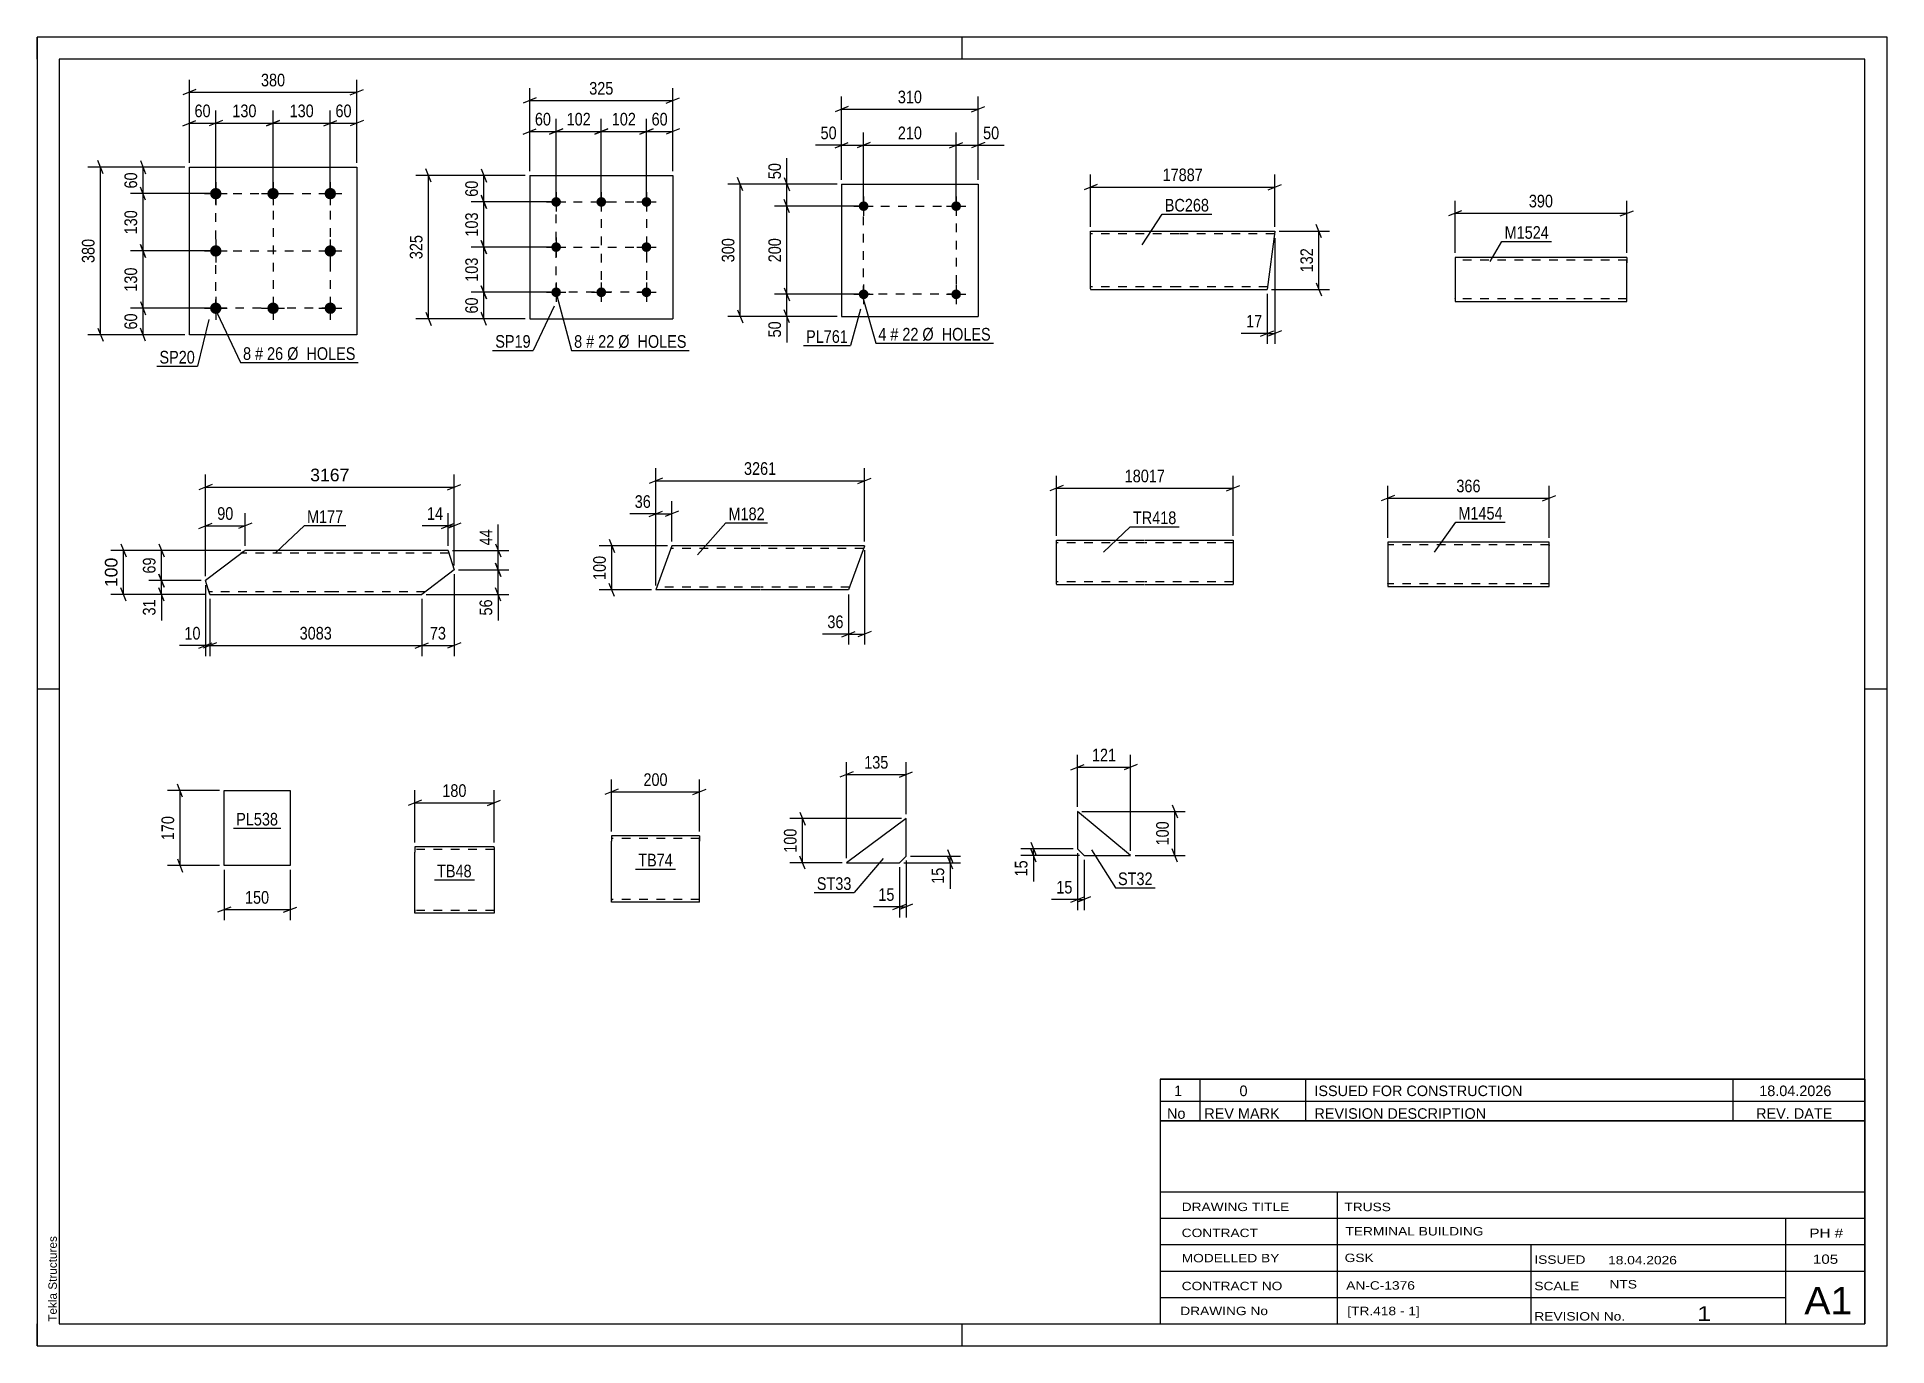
# Model space of a CAD drawing. Header units: millimetres. Extents: x 0 to 420, y 0 to 297.
import ezdxf

# ---------------------------------------------------------------- set-up
doc = ezdxf.new("R2010")
doc.units = ezdxf.units.MM
doc.linetypes.add('DXK_LINE_DOT2', pattern=[3.9198, 1.9599, -1.9599])
doc.styles.add('Arial', font='ARIAL.TTF', dxfattribs={"height": 0.2})
doc.styles.add('Arial Narrow', font='ARIALN.TTF', dxfattribs={"height": 0.2})

# ---------------------------------------------------------------- blocks, each defined once
blk = doc.blocks.new('Unknown-717263290-1115')
at = {"color": 5, "linetype": 'Continuous'}
for p, q in [((420, 297), (0, 297)), ((0, 297), (0, 0)), ((0, 292), (0, 297)), ((210, 292), (210, 297)), ((420, 0), (420, 297)), ((415, 292), (5, 292)), ((5, 292), (5, 5)), ((415, 5), (415, 292)), ((5, 149), (0, 149)), ((420, 149), (415, 149)), ((0, 0), (0, 5)), ((5, 5), (415, 5)), ((210, 0), (210, 5)), ((0, 0), (420, 0))]:
    blk.add_line(p, q, dxfattribs=at)
at = {"color": 174, "linetype": 'Continuous', "style": 'Arial'}
blk.add_text('Tekla Structures', height=1.9102, rotation=90, dxfattribs=at).set_placement((4.5, 5.5))
blk = doc.blocks.new('Unknown-717263290-11736')
at = {"color": 7, "linetype": 'Continuous'}
for p, q in [((255, 51.05), (255, 5)), ((255, 51.05), (415, 51.05)), ((415, 51), (415, 5)), ((255, 35), (415, 35)), ((295.14, 35), (295.14, 5)), ((255, 29), (415, 29)), ((397, 5.05), (397, 29.05)), ((255, 23), (415, 23)), ((339.14, 23), (339.14, 5)), ((255, 17), (415, 17)), ((255, 11), (397, 11)), ((255, 5), (415, 5))]:
    blk.add_line(p, q, dxfattribs=at)
at = {"color": 7, "style": 'Arial Narrow'}
for s, height, width, p in [('DRAWING TITLE', 1.9089, 1.425378, (259.88, 30.61)), ('TRUSS', 1.909, 1.425378, (296.81, 30.59)), ('CONTRACT', 1.909, 1.425378, (259.88, 24.71)), ('TERMINAL BUILDING', 1.9089, 1.425378, (297.06, 25.07)), ('MODELLED BY', 1.9089, 1.425378, (259.88, 18.98)), ('GSK', 1.909, 1.425378, (296.88, 19.04)), ('ISSUED', 1.909, 1.425378, (339.94, 18.64)), ('18.04.2026', 1.909, 1.425378, (356.69, 18.52)), ('CONTRACT NO', 1.9089, 1.425378, (259.88, 12.66)), ('AN-C-1376', 1.909, 1.425378, (297.23, 12.78)), ('SCALE', 1.909, 1.425378, (339.94, 12.65)), ('A1', 6.204, 1.25, (401.24, 7.2)), ('DRAWING No', 1.909, 1.425378, (259.56, 7)), ('[TR.418 - 1]', 1.9089, 1.425378, (297.46, 6.99)), ('1', 3.34, 1.5, (376.91, 5.68)), ('REVISION No.', 1.9089, 1.425378, (339.94, 5.77))]:
    blk.add_text(s, height=height, dxfattribs=dict(at, width=width)).set_placement(p)
at = {"color": 7, "linetype": 'Continuous', "style": 'Arial Narrow'}
for s, height, width, p in [('PH #', 2.1, 1.42538, (402.4, 24.55)), ('105', 2.1, 1.42538, (403.19, 18.65)), ('NTS', 1.909, 1.425378, (357, 13.05))]:
    blk.add_text(s, height=height, dxfattribs=dict(at, width=width)).set_placement(p)
blk = doc.blocks.new('Unknown-717263290-11737')
at = {"color": 7, "linetype": 'Continuous'}
for p, q in [((255, 60.55), (415, 60.55)), ((415, 60.55), (255, 60.55)), ((255, 60.55), (255, 55.55)), ((264, 60.55), (264, 55.55)), ((288, 60.55), (288, 55.55)), ((385, 60.55), (385, 55.55)), ((415, 60.55), (415, 55.55)), ((255, 55.55), (415, 55.55)), ((255, 55.55), (255, 51.05)), ((255, 55.55), (415, 55.55)), ((264, 55.55), (264, 51.05)), ((288, 55.55), (288, 51.05)), ((385, 55.55), (385, 51.05)), ((415, 55.55), (415, 51.05)), ((415, 51.05), (255, 51.05))]:
    blk.add_line(p, q, dxfattribs=at)
at = {"color": 7, "linetype": 'Continuous', "style": 'Arial Narrow'}
for s, height, width, p in [('1', 2.39, 1.196471, (258.16, 56.7)), ('0', 2.39, 1.196471, (273, 56.7)), ('ISSUED FOR CONSTRUCTION', 2.3861, 1.196471, (290, 56.7)), ('18.04.2026', 2.386, 1.196471, (391, 56.7)), ('No', 2.386, 1.2, (256.54, 51.55)), ('REV MARK', 2.386, 1.2, (265, 51.55)), ('REVISION DESCRIPTION', 2.3861, 1.2, (290, 51.55)), ('REV. DATE', 2.386, 1.2, (390.28, 51.55))]:
    blk.add_text(s, height=height, dxfattribs=dict(at, width=width)).set_placement(p)
blk = doc.blocks.new('Part-717263290-9581 - 9580')
at = {"color": 2, "linetype": 'Continuous'}
for p, q in [((42.47, 109), (42.47, 126)), ((42.47, 126), (57.47, 126)), ((57.47, 126), (57.47, 109)), ((57.47, 109), (42.47, 109))]:
    blk.add_line(p, q, dxfattribs=at)
blk = doc.blocks.new('Part-717263290-9534 - 9533')
at = {"color": 2, "linetype": 'Continuous'}
for p, q in [((144.12, 181.54), (140.48, 171.54)), ((164.12, 181.54), (144.12, 181.54)), ((187.86, 181.54), (164.22, 181.54)), ((187.83, 181.45), (184.22, 171.54)), ((187.86, 181.54), (187.83, 181.45)), ((164.12, 171.54), (140.48, 171.54)), ((184.22, 171.54), (164.22, 171.54))]:
    blk.add_line(p, q, dxfattribs=at)
at = {"color": 7, "linetype": 'DXK_LINE_DOT2'}
for p, q in [((164.12, 180.94), (143.9, 180.94)), ((187.64, 180.94), (164.22, 180.94)), ((140.7, 172.14), (140.71, 172.18)), ((164.12, 172.14), (140.7, 172.14)), ((184.44, 172.14), (164.22, 172.14)), ((184.44, 172.14), (184.45, 172.18))]:
    blk.add_line(p, q, dxfattribs=at)
blk = doc.blocks.new('Part-717263290-9588 - 9587')
at = {"color": 2, "linetype": 'Continuous'}
for p, q in [((85.76, 113.23), (85.76, 112.03)), ((103.76, 113.23), (85.76, 113.23)), ((85.76, 98.97), (85.76, 112.03)), ((103.76, 113.14), (103.76, 113.23)), ((103.76, 113.14), (103.76, 112.03)), ((103.76, 112.03), (103.76, 98.23)), ((85.76, 98.32), (85.76, 98.97)), ((85.76, 98.23), (85.76, 98.32)), ((103.76, 98.23), (85.76, 98.23))]:
    blk.add_line(p, q, dxfattribs=at)
at = {"color": 7, "linetype": 'DXK_LINE_DOT2'}
for p, q in [((103.76, 112.63), (85.76, 112.63)), ((103.76, 112.88), (103.76, 112.03)), ((85.76, 98.97), (85.76, 98.58)), ((85.76, 98.83), (85.76, 98.87)), ((103.76, 98.83), (85.76, 98.83)), ((85.76, 98.23), (85.76, 98.23)), ((103.76, 98.87), (103.76, 98.97)), ((103.76, 98.83), (103.76, 98.87)), ((103.76, 98.83), (103.76, 98.87))]:
    blk.add_line(p, q, dxfattribs=at)
blk = doc.blocks.new('Part-717263290-9548 - 9547')
at = {"color": 2, "linetype": 'Continuous'}
for p, q in [((45.67, 179.32), (38.25, 173.66)), ((47.25, 180.52), (45.67, 179.32)), ((67.25, 180.52), (47.25, 180.52)), ((93.32, 180.52), (67.35, 180.52)), ((93.32, 180.52), (93.34, 180.43)), ((93.34, 180.43), (94.69, 176.11)), ((38.86, 171.72), (38.25, 173.66)), ((94.69, 176.11), (87.35, 170.52)), ((39.2, 170.61), (38.86, 171.72)), ((39.23, 170.52), (39.2, 170.61)), ((39.23, 170.52), (67.25, 170.52)), ((67.35, 170.52), (87.35, 170.52))]:
    blk.add_line(p, q, dxfattribs=at)
at = {"color": 7, "linetype": 'DXK_LINE_DOT2'}
for p, q in [((47.25, 180.52), (46.27, 179.78)), ((67.25, 179.92), (46.46, 179.92)), ((93.5, 179.92), (67.35, 179.92)), ((38.86, 171.72), (39.12, 170.87)), ((67.25, 171.12), (39.05, 171.12)), ((88.13, 171.12), (67.35, 171.12))]:
    blk.add_line(p, q, dxfattribs=at)
blk = doc.blocks.new('Part-717263290-9596 - 9595')
at = {"color": 2, "linetype": 'Continuous'}
for p, q in [((236.2, 121.31), (236.2, 112.81)), ((248.29, 111.31), (236.2, 121.31)), ((236.2, 112.81), (237.7, 111.31)), ((237.7, 111.31), (248.29, 111.31))]:
    blk.add_line(p, q, dxfattribs=at)
blk = doc.blocks.new('Part-717263290-9561 - 9560')
at = {"color": 2, "linetype": 'Continuous'}
for p, q in [((231.46, 172.89), (231.46, 182.8)), ((231.46, 182.8), (251.46, 182.8)), ((251.56, 182.8), (271.56, 182.8)), ((271.56, 182.8), (271.56, 172.8)), ((231.46, 172.89), (231.46, 172.8)), ((231.46, 172.8), (251.46, 172.8)), ((251.56, 172.8), (271.56, 172.8))]:
    blk.add_line(p, q, dxfattribs=at)
at = {"color": 7, "linetype": 'DXK_LINE_DOT2'}
for p, q in [((251.46, 182.2), (231.46, 182.2)), ((271.56, 182.2), (251.56, 182.2)), ((271.56, 182.7), (271.56, 182.8)), ((231.46, 173.4), (231.46, 173.44)), ((251.46, 173.4), (231.46, 173.4)), ((271.56, 173.4), (251.56, 173.4)), ((271.56, 173.4), (271.56, 173.44))]:
    blk.add_line(p, q, dxfattribs=at)
blk = doc.blocks.new('Part-717263290-9606 - 9605')
at = {"color": 2, "linetype": 'Continuous'}
for p, q in [((197.29, 119.65), (183.79, 109.65)), ((197.29, 111.15), (197.29, 119.65)), ((183.79, 109.65), (195.79, 109.65)), ((197.29, 111.15), (195.79, 109.65))]:
    blk.add_line(p, q, dxfattribs=at)
blk = doc.blocks.new('Part-717263290-9570 - 9569')
at = {"color": 2, "linetype": 'Continuous'}
for p, q in [((111.86, 265.58), (111.86, 233.08)), ((111.86, 265.58), (144.36, 265.58)), ((144.36, 265.58), (144.36, 233.08)), ((111.86, 233.08), (144.36, 233.08))]:
    blk.add_line(p, q, dxfattribs=at)
blk = doc.blocks.new('Bolt-717263290-9571 - 9569')
at = {"linetype": 'Continuous'}
for points in [[(117.86, 260.68, -1), (117.86, 258.48, -1)], [(128.11, 260.68, -1), (128.11, 258.48, -1)], [(138.36, 260.68, -1), (138.36, 258.48, -1)], [(117.86, 250.43, -1), (117.86, 248.23, -1)], [(138.36, 250.43, -1), (138.36, 248.23, -1)], [(117.86, 240.18, -1), (117.86, 237.98, -1)], [(128.11, 240.18, -1), (128.11, 237.98, -1)], [(138.36, 240.18, -1), (138.36, 237.98, -1)]]:
    blk.add_hatch(color=1, dxfattribs=at).paths.add_polyline_path(points)
at = {"color": 1, "linetype": 'Continuous'}
for p, q in [((117.86, 261.78), (117.86, 257.38)), ((128.11, 261.78), (128.11, 257.38)), ((138.36, 261.78), (138.36, 257.38)), ((115.66, 259.58), (120.06, 259.58)), ((125.91, 259.58), (130.31, 259.58)), ((136.16, 259.58), (140.56, 259.58)), ((115.66, 249.33), (120.06, 249.33)), ((117.86, 251.53), (117.86, 247.13)), ((136.16, 249.33), (140.56, 249.33)), ((138.36, 251.53), (138.36, 247.13)), ((117.86, 241.28), (117.86, 236.88)), ((128.11, 241.28), (128.11, 236.88)), ((138.36, 241.28), (138.36, 236.88)), ((115.66, 239.08), (120.06, 239.08)), ((125.91, 239.08), (130.31, 239.08)), ((136.16, 239.08), (140.56, 239.08))]:
    blk.add_line(p, q, dxfattribs=at)
blk = doc.blocks.new('Part-717263290-9616 - 9615')
at = {"color": 2, "linetype": 'Continuous'}
for p, q in [((130.42, 115.72), (130.42, 114.52)), ((150.42, 115.72), (130.42, 115.72)), ((130.42, 101.46), (130.42, 114.52)), ((150.42, 115.72), (150.42, 115.63)), ((150.42, 115.63), (150.42, 114.52)), ((150.42, 100.72), (150.42, 114.52)), ((130.42, 100.81), (130.42, 101.46)), ((130.42, 100.72), (130.42, 100.81)), ((150.42, 100.72), (130.42, 100.72))]:
    blk.add_line(p, q, dxfattribs=at)
at = {"color": 7, "linetype": 'DXK_LINE_DOT2'}
for p, q in [((150.42, 115.12), (130.42, 115.12)), ((150.42, 114.52), (150.42, 115.37)), ((130.42, 101.46), (130.42, 101.07)), ((130.42, 101.32), (130.42, 101.37)), ((150.42, 101.32), (130.42, 101.32)), ((150.42, 101.32), (150.42, 101.37)), ((130.42, 100.72), (130.42, 100.72))]:
    blk.add_line(p, q, dxfattribs=at)
blk = doc.blocks.new('Bolt-717263290-9634 - 9632')
at = {"linetype": 'Continuous'}
for points in [[(40.59, 262.76, -1), (40.59, 260.16, -1)], [(53.59, 262.76, -1), (53.59, 260.16, -1)], [(66.59, 262.76, -1), (66.59, 260.16, -1)], [(40.59, 249.76, -1), (40.59, 247.16, -1)], [(66.59, 249.76, -1), (66.59, 247.16, -1)], [(40.59, 236.76, -1), (40.59, 234.16, -1)], [(53.59, 236.76, -1), (53.59, 234.16, -1)], [(66.59, 236.76, -1), (66.59, 234.16, -1)]]:
    blk.add_hatch(color=1, dxfattribs=at).paths.add_polyline_path(points)
at = {"color": 1, "linetype": 'Continuous'}
for p, q in [((37.99, 261.46), (43.19, 261.46)), ((40.59, 264.06), (40.59, 258.86)), ((50.99, 261.46), (56.19, 261.46)), ((53.59, 264.06), (53.59, 258.86)), ((63.99, 261.46), (69.19, 261.46)), ((66.59, 264.06), (66.59, 258.86)), ((37.99, 248.46), (43.19, 248.46)), ((40.59, 251.06), (40.59, 245.86)), ((63.99, 248.46), (69.19, 248.46)), ((66.59, 251.06), (66.59, 245.86)), ((37.99, 235.46), (43.19, 235.46)), ((40.59, 238.06), (40.59, 232.86)), ((50.99, 235.46), (56.19, 235.46)), ((53.59, 238.06), (53.59, 232.86)), ((63.99, 235.46), (69.19, 235.46)), ((66.59, 238.06), (66.59, 232.86))]:
    blk.add_line(p, q, dxfattribs=at)
blk = doc.blocks.new('Part-717263290-9633 - 9632')
at = {"color": 2, "linetype": 'Continuous'}
for p, q in [((34.59, 229.46), (34.59, 267.46)), ((34.59, 267.46), (72.59, 267.46)), ((72.59, 267.46), (72.59, 229.46)), ((72.59, 229.46), (34.59, 229.46))]:
    blk.add_line(p, q, dxfattribs=at)
blk = doc.blocks.new('Part-717263290-9686 - 9685')
at = {"color": 2, "linetype": 'Continuous'}
for p, q in [((343.29, 182.35), (306.67, 182.35)), ((306.67, 182.35), (306.67, 172.44)), ((343.29, 173.55), (343.29, 182.35)), ((306.67, 172.44), (306.67, 172.35)), ((306.67, 172.35), (343.29, 172.35)), ((343.29, 172.35), (343.29, 173.55))]:
    blk.add_line(p, q, dxfattribs=at)
at = {"color": 7, "linetype": 'DXK_LINE_DOT2'}
for p, q in [((343.29, 181.75), (306.67, 181.75)), ((343.29, 181.75), (343.29, 181.71)), ((343.29, 181.71), (343.29, 181.75)), ((343.29, 181.61), (343.29, 181.71)), ((343.29, 181.71), (343.29, 181.61)), ((306.67, 172.95), (306.67, 173)), ((343.29, 172.95), (306.67, 172.95)), ((343.29, 173), (343.29, 173.32)), ((343.29, 172.95), (343.29, 173))]:
    blk.add_line(p, q, dxfattribs=at)
blk = doc.blocks.new('Bolt-717263290-9694 - 9692')
at = {"linetype": 'Continuous'}
for points in [[(188.77, 238.62, -1), (186.57, 238.62, -1)], [(209.77, 238.62, -1), (207.57, 238.62, -1)]]:
    blk.add_hatch(color=1, dxfattribs=at).paths.add_polyline_path(points)
at = {"color": 1, "linetype": 'Continuous'}
for p, q in [((187.67, 240.82), (187.67, 236.42)), ((208.67, 240.82), (208.67, 236.42)), ((185.47, 238.62), (189.87, 238.62)), ((206.47, 238.62), (210.87, 238.62))]:
    blk.add_line(p, q, dxfattribs=at)
blk = doc.blocks.new('Part-717263290-9693 - 9692')
at = {"color": 2, "linetype": 'Continuous'}
for p, q in [((182.67, 263.62), (182.67, 233.62)), ((182.67, 263.62), (213.67, 263.62)), ((213.67, 263.62), (213.67, 233.62)), ((182.67, 233.62), (213.67, 233.62))]:
    blk.add_line(p, q, dxfattribs=at)
blk = doc.blocks.new('Bolt-717263290-9695 - 9692')
at = {"linetype": 'Continuous'}
for points in [[(188.77, 258.62, -1), (186.57, 258.62, -1)], [(209.77, 258.62, -1), (207.57, 258.62, -1)]]:
    blk.add_hatch(color=1, dxfattribs=at).paths.add_polyline_path(points)
at = {"color": 1, "linetype": 'Continuous'}
for p, q in [((187.67, 260.82), (187.67, 256.42)), ((208.67, 260.82), (208.67, 256.42)), ((185.47, 258.62), (189.87, 258.62)), ((206.47, 258.62), (210.87, 258.62))]:
    blk.add_line(p, q, dxfattribs=at)
blk = doc.blocks.new('Part-717263290-9736 - 9735')
at = {"color": 2, "linetype": 'Continuous'}
for p, q in [((360.94, 247), (321.93, 247)), ((321.93, 247), (321.93, 237.1)), ((360.94, 247), (360.94, 246.91)), ((360.94, 246.91), (360.94, 246.65)), ((360.94, 246.65), (360.94, 245.8)), ((360.94, 238.2), (360.94, 245.8)), ((321.93, 237.1), (321.93, 237)), ((321.93, 237), (360.94, 237)), ((360.94, 237), (360.94, 238.2))]:
    blk.add_line(p, q, dxfattribs=at)
at = {"color": 7, "linetype": 'DXK_LINE_DOT2'}
for p, q in [((360.94, 246.4), (321.93, 246.4)), ((360.94, 246.65), (360.94, 246.4)), ((360.94, 245.8), (360.94, 246.26)), ((321.93, 237.6), (321.93, 237.65)), ((360.94, 237.6), (321.93, 237.6)), ((360.94, 237.65), (360.94, 237.98)), ((360.94, 237.6), (360.94, 237.65))]:
    blk.add_line(p, q, dxfattribs=at)
blk = doc.blocks.new('Part-717263290-9743 - 9742')
at = {"color": 2, "linetype": 'Continuous'}
for p, q in [((239.2, 239.84), (239.2, 252.95)), ((239.2, 252.95), (259.2, 252.95)), ((259.3, 252.95), (281.03, 252.95)), ((281.02, 252.85), (279.3, 239.75)), ((281.03, 252.95), (281.02, 252.85)), ((239.2, 239.84), (239.2, 239.75)), ((239.2, 239.75), (259.2, 239.75)), ((259.3, 239.75), (279.3, 239.75))]:
    blk.add_line(p, q, dxfattribs=at)
at = {"color": 7, "linetype": 'DXK_LINE_DOT2'}
for p, q in [((259.2, 252.35), (239.2, 252.35)), ((280.96, 252.35), (259.3, 252.35)), ((239.2, 240.35), (239.2, 240.39)), ((259.2, 240.35), (239.2, 240.35)), ((279.38, 240.35), (259.3, 240.35)), ((279.38, 240.35), (279.38, 240.39))]:
    blk.add_line(p, q, dxfattribs=at)
blk = doc.blocks.new('Rectangle-717263290-11230 - 9569')
at = {"color": 1, "linetype": 'DXK_LINE_DOT2'}
blk.add_lwpolyline([(117.86, 259.58), (138.36, 259.58), (138.36, 239.08), (117.86, 239.08), (117.86, 259.58)], close=True, dxfattribs=at)
blk = doc.blocks.new('Rectangle-717263290-11220 - 9632')
at = {"color": 1, "linetype": 'DXK_LINE_DOT2'}
blk.add_lwpolyline([(40.59, 261.46), (66.59, 261.46), (66.59, 235.46), (40.59, 235.46), (40.59, 261.46)], close=True, dxfattribs=at)
blk = doc.blocks.new('Rectangle-717263290-11257 - 9692')
at = {"color": 1, "linetype": 'DXK_LINE_DOT2'}
blk.add_lwpolyline([(187.67, 258.62), (208.67, 258.62), (208.67, 238.62), (187.67, 238.62), (187.67, 258.62)], close=True, dxfattribs=at)
blk = doc.blocks.new('Line-717263290-11289 - 9569')
at = {"color": 1, "linetype": 'DXK_LINE_DOT2'}
blk.add_line((128.11, 259.58), (128.11, 239.08), dxfattribs=at)
blk = doc.blocks.new('Line-717263290-11276 - 9632')
at = {"color": 1, "linetype": 'DXK_LINE_DOT2'}
blk.add_line((40.59, 248.46), (67.59, 248.46), dxfattribs=at)
blk = doc.blocks.new('Line-717263290-11296 - 9569')
at = {"color": 1, "linetype": 'DXK_LINE_DOT2'}
blk.add_line((117.86, 249.33), (138.36, 249.33), dxfattribs=at)
blk = doc.blocks.new('Line-717263290-11282 - 9632')
at = {"color": 1, "linetype": 'DXK_LINE_DOT2'}
blk.add_line((53.59, 261.46), (53.59, 235.46), dxfattribs=at)
blk = doc.blocks.new('StraightDimension-717263290-9860 - 9580')
at = {"color": 7, "linetype": 'Continuous'}
for p, q in [((33.07, 124.5), (31.87, 127.5)), ((41.47, 126), (29.62, 126)), ((32.47, 109), (32.47, 126)), ((31.87, 110.5), (33.07, 107.5)), ((41.47, 109), (29.62, 109))]:
    blk.add_line(p, q, dxfattribs=at)
at = {"color": 0}
blk.add_wipeout([(31.72, 120.84), (27.52, 120.84), (27.52, 114.16), (31.72, 114.16)], dxfattribs=at)
at = {"color": 3, "style": 'Arial Narrow'}
blk.add_text('170', height=2.863, rotation=90.0002, dxfattribs=at).set_placement((31.12, 114.76))
blk = doc.blocks.new('StraightDimension-717263290-9864 - 9580')
at = {"color": 7, "linetype": 'Continuous'}
for p, q in [((42.47, 108), (42.47, 96.6)), ((57.47, 108), (57.47, 96.6)), ((43.97, 99.6), (40.97, 98.4)), ((42.47, 99), (57.47, 99)), ((55.97, 98.4), (58.97, 99.6))]:
    blk.add_line(p, q, dxfattribs=at)
at = {"color": 0}
blk.add_wipeout([(53.31, 99.75), (53.31, 103.95), (46.62, 103.95), (46.62, 99.75)], dxfattribs=at)
at = {"color": 3, "style": 'Arial Narrow'}
blk.add_text('150', height=2.863, dxfattribs=at).set_placement((47.22, 100.35))
blk = doc.blocks.new('StraightDimension-717263290-9756 - 9533')
at = {"color": 7, "linetype": 'Continuous'}
for p, q in [((187.86, 180.54), (187.86, 159.14)), ((184.22, 170.54), (184.22, 159.14)), ((182.72, 160.94), (185.72, 162.14)), ((184.22, 161.54), (187.86, 161.54)), ((189.36, 162.14), (186.36, 160.94))]:
    blk.add_line(p, q, dxfattribs=at)
at = {"color": 0}
blk.add_wipeout([(183.69, 162.29), (183.69, 166.49), (178.84, 166.49), (178.84, 162.29)], dxfattribs=at)
at = {"color": 7, "linetype": 'Continuous'}
blk.add_line((184.22, 161.54), (178.31, 161.54), dxfattribs=at)
blk.add_line((184.22, 161.54), (178.31, 161.54), dxfattribs=at)
at = {"color": 3, "style": 'Arial Narrow'}
blk.add_text('36', height=2.863, dxfattribs=at).set_placement((179.44, 162.89))
blk = doc.blocks.new('StraightDimension-717263290-9776 - 9533')
at = {"color": 7, "linetype": 'Continuous'}
for p, q in [((140.48, 172.54), (140.48, 199.16)), ((187.86, 182.54), (187.86, 199.16)), ((141.98, 196.91), (138.98, 195.71)), ((140.48, 196.31), (187.86, 196.31)), ((186.36, 195.71), (189.36, 196.91))]:
    blk.add_line(p, q, dxfattribs=at)
at = {"color": 0}
blk.add_wipeout([(168.42, 197.06), (168.42, 201.26), (159.91, 201.26), (159.91, 197.06)], dxfattribs=at)
at = {"color": 3, "style": 'Arial Narrow'}
blk.add_text('3261', height=2.863, dxfattribs=at).set_placement((160.51, 197.66))
blk = doc.blocks.new('StraightDimension-717263290-9760 - 9533')
at = {"color": 7, "linetype": 'Continuous'}
for p, q in [((138.98, 188.21), (141.98, 189.41)), ((140.48, 172.54), (140.48, 191.66)), ((145.62, 189.41), (142.62, 188.21)), ((144.12, 182.54), (144.12, 191.66)), ((140.48, 188.81), (144.12, 188.81))]:
    blk.add_line(p, q, dxfattribs=at)
at = {"color": 0}
blk.add_wipeout([(139.95, 189.56), (139.95, 193.76), (135.1, 193.76), (135.1, 189.56)], dxfattribs=at)
at = {"color": 7, "linetype": 'Continuous'}
blk.add_line((140.48, 188.81), (134.57, 188.81), dxfattribs=at)
blk.add_line((140.48, 188.81), (134.57, 188.81), dxfattribs=at)
at = {"color": 3, "style": 'Arial Narrow'}
blk.add_text('36', height=2.863, dxfattribs=at).set_placement((135.7, 190.16))
blk = doc.blocks.new('StraightDimension-717263290-9770 - 9533')
at = {"color": 7, "linetype": 'Continuous'}
for p, q in [((143.12, 181.54), (127.63, 181.54)), ((129.88, 183.04), (131.08, 180.04)), ((130.48, 171.54), (130.48, 181.54)), ((131.08, 170.04), (129.88, 173.04)), ((139.48, 171.54), (127.63, 171.54))]:
    blk.add_line(p, q, dxfattribs=at)
at = {"color": 0}
blk.add_wipeout([(129.73, 179.88), (125.53, 179.88), (125.53, 173.2), (129.73, 173.2)], dxfattribs=at)
at = {"color": 3, "style": 'Arial Narrow'}
blk.add_text('100', height=2.863, rotation=90.0002, dxfattribs=at).set_placement((129.13, 173.8))
blk = doc.blocks.new('StraightDimension-717263290-9868 - 9587')
at = {"color": 7, "linetype": 'Continuous'}
for p, q in [((85.76, 114.23), (85.76, 126.08)), ((103.76, 114.23), (103.76, 126.08)), ((87.26, 123.83), (84.26, 122.63)), ((85.76, 123.23), (103.76, 123.23)), ((102.26, 122.63), (105.26, 123.83))]:
    blk.add_line(p, q, dxfattribs=at)
at = {"color": 0}
blk.add_wipeout([(98.1, 123.98), (98.1, 128.18), (91.42, 128.18), (91.42, 123.98)], dxfattribs=at)
at = {"color": 3, "style": 'Arial Narrow'}
blk.add_text('180', height=2.863, dxfattribs=at).set_placement((92.02, 124.58))
blk = doc.blocks.new('StraightDimension-717263290-11457 - 9547')
at = {"color": 7, "linetype": 'Continuous'}
for p, q in [((38.25, 174.66), (38.25, 197.7)), ((94.69, 177.11), (94.69, 197.7)), ((39.75, 195.45), (36.75, 194.25)), ((38.25, 194.85), (94.69, 194.85)), ((93.19, 194.25), (96.19, 195.45))]:
    blk.add_line(p, q, dxfattribs=at)
at = {"color": 0}
blk.add_wipeout([(71.52, 195.6), (71.52, 199.8), (61.42, 199.8), (61.42, 195.6)], dxfattribs=at)
at = {"color": 3, "style": 'Arial'}
blk.add_text('3167', height=2.865, dxfattribs=at).set_placement((62.02, 196.2))
blk = doc.blocks.new('StraightDimension-717263290-9805 - 9547')
at = {"color": 7, "linetype": 'Continuous'}
for p, q in [((104.09, 177.61), (105.29, 174.61)), ((95.69, 176.11), (107.09, 176.11)), ((104.69, 170.52), (104.69, 176.11)), ((88.35, 170.52), (107.09, 170.52)), ((105.29, 169.02), (104.09, 172.02))]:
    blk.add_line(p, q, dxfattribs=at)
at = {"color": 0}
blk.add_wipeout([(103.94, 169.99), (99.74, 169.99), (99.74, 165.14), (103.94, 165.14)], dxfattribs=at)
at = {"color": 7, "linetype": 'Continuous'}
blk.add_line((104.69, 170.52), (104.69, 164.61), dxfattribs=at)
blk.add_line((104.69, 170.52), (104.69, 164.61), dxfattribs=at)
at = {"color": 3, "style": 'Arial Narrow'}
blk.add_text('56', height=2.863, rotation=90.0002, dxfattribs=at).set_placement((103.34, 165.74))
blk = doc.blocks.new('StraightDimension-717263290-9797 - 9547')
at = {"color": 7, "linetype": 'Continuous'}
for p, q in [((37.25, 173.66), (25.4, 173.66)), ((27.65, 175.16), (28.85, 172.16)), ((28.25, 170.52), (28.25, 173.66)), ((38.23, 170.52), (25.4, 170.52)), ((28.85, 169.02), (27.65, 172.02))]:
    blk.add_line(p, q, dxfattribs=at)
at = {"color": 0}
blk.add_wipeout([(27.5, 169.99), (23.3, 169.99), (23.3, 165.14), (27.5, 165.14)], dxfattribs=at)
at = {"color": 7, "linetype": 'Continuous'}
blk.add_line((28.25, 170.52), (28.25, 164.61), dxfattribs=at)
blk.add_line((28.25, 170.52), (28.25, 164.61), dxfattribs=at)
at = {"color": 3, "style": 'Arial Narrow'}
blk.add_text('31', height=2.863, rotation=90.0002, dxfattribs=at).set_placement((26.9, 165.74))
blk = doc.blocks.new('StraightDimension-717263290-9804 - 9547')
at = {"color": 7, "linetype": 'Continuous'}
for p, q in [((104.09, 182.02), (105.29, 179.02)), ((94.32, 180.52), (107.09, 180.52)), ((105.29, 174.61), (104.09, 177.61)), ((104.69, 176.11), (104.69, 180.52)), ((95.69, 176.11), (107.09, 176.11))]:
    blk.add_line(p, q, dxfattribs=at)
at = {"color": 0}
blk.add_wipeout([(103.94, 185.9), (99.74, 185.9), (99.74, 181.04), (103.94, 181.04)], dxfattribs=at)
at = {"color": 7, "linetype": 'Continuous'}
blk.add_line((104.69, 180.52), (104.69, 186.42), dxfattribs=at)
blk.add_line((104.69, 180.52), (104.69, 186.42), dxfattribs=at)
at = {"color": 3, "style": 'Arial Narrow'}
blk.add_text('44', height=2.863, rotation=90.0002, dxfattribs=at).set_placement((103.34, 181.64))
blk = doc.blocks.new('StraightDimension-717263290-9796 - 9547')
at = {"color": 7, "linetype": 'Continuous'}
for p, q in [((27.65, 182.02), (28.85, 179.02)), ((46.25, 180.52), (25.4, 180.52)), ((28.25, 173.66), (28.25, 180.52)), ((37.25, 173.66), (25.4, 173.66)), ((28.85, 172.16), (27.65, 175.16))]:
    blk.add_line(p, q, dxfattribs=at)
at = {"color": 0}
blk.add_wipeout([(27.5, 179.52), (23.3, 179.52), (23.3, 174.66), (27.5, 174.66)], dxfattribs=at)
at = {"color": 3, "style": 'Arial Narrow'}
blk.add_text('69', height=2.863, rotation=90.0002, dxfattribs=at).set_placement((26.9, 175.26))
blk = doc.blocks.new('StraightDimension-717263290-9788 - 9547')
at = {"color": 7, "linetype": 'Continuous'}
for p, q in [((91.82, 185.5), (94.82, 186.7)), ((96.19, 186.7), (93.19, 185.5)), ((93.32, 181.52), (93.32, 188.95)), ((93.32, 186.1), (94.69, 186.1)), ((94.69, 177.11), (94.69, 188.95))]:
    blk.add_line(p, q, dxfattribs=at)
at = {"color": 0}
blk.add_wipeout([(92.79, 186.85), (92.79, 191.05), (87.93, 191.05), (87.93, 186.85)], dxfattribs=at)
at = {"color": 7, "linetype": 'Continuous'}
blk.add_line((93.32, 186.1), (87.41, 186.1), dxfattribs=at)
blk.add_line((93.32, 186.1), (87.41, 186.1), dxfattribs=at)
at = {"color": 3, "style": 'Arial Narrow'}
blk.add_text('14', height=2.863, dxfattribs=at).set_placement((88.53, 187.45))
blk = doc.blocks.new('StraightDimension-717263290-9792 - 9547')
at = {"color": 7, "linetype": 'Continuous'}
for p, q in [((36.75, 185.5), (39.75, 186.7)), ((38.25, 174.66), (38.25, 188.95)), ((38.25, 186.1), (47.25, 186.1)), ((48.75, 186.7), (45.75, 185.5)), ((47.25, 181.52), (47.25, 188.95))]:
    blk.add_line(p, q, dxfattribs=at)
at = {"color": 0}
blk.add_wipeout([(45.18, 186.85), (45.18, 191.05), (40.32, 191.05), (40.32, 186.85)], dxfattribs=at)
at = {"color": 3, "style": 'Arial Narrow'}
blk.add_text('90', height=2.863, dxfattribs=at).set_placement((40.92, 187.45))
blk = doc.blocks.new('StraightDimension-717263290-11398 - 9547')
at = {"color": 7, "linetype": 'Continuous'}
for p, q in [((94.69, 175.11), (94.69, 156.54)), ((87.35, 169.52), (87.35, 156.54)), ((85.85, 158.34), (88.85, 159.54)), ((87.35, 158.94), (94.69, 158.94)), ((96.19, 159.54), (93.19, 158.34))]:
    blk.add_line(p, q, dxfattribs=at)
at = {"color": 0}
blk.add_wipeout([(93.45, 159.69), (93.45, 163.89), (88.59, 163.89), (88.59, 159.69)], dxfattribs=at)
at = {"color": 3, "style": 'Arial Narrow'}
blk.add_text('73', height=2.863, dxfattribs=at).set_placement((89.19, 160.29))
blk = doc.blocks.new('StraightDimension-717263290-11399 - 9547')
at = {"color": 7, "linetype": 'Continuous'}
for p, q in [((39.23, 169.52), (39.23, 156.54)), ((87.35, 169.52), (87.35, 156.54)), ((40.73, 159.54), (37.73, 158.34)), ((39.23, 158.94), (87.35, 158.94)), ((85.85, 158.34), (88.85, 159.54))]:
    blk.add_line(p, q, dxfattribs=at)
at = {"color": 0}
blk.add_wipeout([(67.55, 159.69), (67.55, 163.89), (59.03, 163.89), (59.03, 159.69)], dxfattribs=at)
at = {"color": 3, "style": 'Arial Narrow'}
blk.add_text('3083', height=2.863, dxfattribs=at).set_placement((59.63, 160.29))
blk = doc.blocks.new('StraightDimension-717263290-11400 - 9547')
at = {"color": 7, "linetype": 'Continuous'}
for p, q in [((38.25, 172.66), (38.25, 156.54)), ((39.23, 169.52), (39.23, 156.54)), ((36.75, 158.34), (39.75, 159.54)), ((40.73, 159.54), (37.73, 158.34)), ((38.25, 158.94), (39.23, 158.94))]:
    blk.add_line(p, q, dxfattribs=at)
at = {"color": 0}
blk.add_wipeout([(37.73, 159.69), (37.73, 163.89), (32.87, 163.89), (32.87, 159.69)], dxfattribs=at)
at = {"color": 7, "linetype": 'Continuous'}
blk.add_line((38.25, 158.94), (32.35, 158.94), dxfattribs=at)
blk.add_line((38.25, 158.94), (32.35, 158.94), dxfattribs=at)
at = {"color": 3, "style": 'Arial Narrow'}
blk.add_text('10', height=2.863, dxfattribs=at).set_placement((33.47, 160.29))
blk = doc.blocks.new('StraightDimension-717263290-11473 - 9547')
at = {"color": 7, "linetype": 'Continuous'}
for p, q in [((19.02, 182.02), (20.22, 179.02)), ((46.25, 180.52), (16.77, 180.52)), ((19.62, 170.52), (19.62, 180.52)), ((38.23, 170.52), (16.77, 170.52)), ((20.22, 169.02), (19.02, 172.02))]:
    blk.add_line(p, q, dxfattribs=at)
at = {"color": 0}
blk.add_wipeout([(18.87, 179.45), (14.67, 179.45), (14.67, 171.58), (18.87, 171.58)], dxfattribs=at)
at = {"color": 3, "style": 'Arial'}
blk.add_text('100', height=2.865, rotation=90.0002, dxfattribs=at).set_placement((18.27, 172.18))
blk = doc.blocks.new('StraightDimension-717263290-9880 - 9595')
at = {"color": 7, "linetype": 'Continuous'}
for p, q in [((225.6, 114.31), (226.8, 111.31)), ((235.2, 112.81), (223.35, 112.81)), ((236.7, 111.31), (223.35, 111.31)), ((226.8, 109.81), (225.6, 112.81)), ((226.2, 111.31), (226.2, 112.81))]:
    blk.add_line(p, q, dxfattribs=at)
at = {"color": 0}
blk.add_wipeout([(225.45, 110.78), (221.25, 110.78), (221.25, 105.93), (225.45, 105.93)], dxfattribs=at)
at = {"color": 7, "linetype": 'Continuous'}
blk.add_line((226.2, 111.31), (226.2, 105.4), dxfattribs=at)
blk.add_line((226.2, 111.31), (226.2, 105.4), dxfattribs=at)
at = {"color": 3, "style": 'Arial Narrow'}
blk.add_text('15', height=2.863, rotation=90.0002, dxfattribs=at).set_placement((224.85, 106.53))
blk = doc.blocks.new('StraightDimension-717263290-9872 - 9595')
at = {"color": 7, "linetype": 'Continuous'}
for p, q in [((236.2, 111.81), (236.2, 98.91)), ((237.7, 110.31), (237.7, 98.91)), ((234.7, 100.71), (237.7, 101.91)), ((239.2, 101.91), (236.2, 100.71)), ((236.2, 101.31), (237.7, 101.31))]:
    blk.add_line(p, q, dxfattribs=at)
at = {"color": 0}
blk.add_wipeout([(235.67, 102.06), (235.67, 106.26), (230.81, 106.26), (230.81, 102.06)], dxfattribs=at)
at = {"color": 7, "linetype": 'Continuous'}
blk.add_line((236.2, 101.31), (230.29, 101.31), dxfattribs=at)
blk.add_line((236.2, 101.31), (230.29, 101.31), dxfattribs=at)
at = {"color": 3, "style": 'Arial Narrow'}
blk.add_text('15', height=2.863, dxfattribs=at).set_placement((231.41, 102.66))
blk = doc.blocks.new('StraightDimension-717263290-9884 - 9595')
at = {"color": 7, "linetype": 'Continuous'}
for p, q in [((257.69, 122.81), (258.89, 119.81)), ((237.2, 121.31), (260.69, 121.31)), ((258.29, 111.31), (258.29, 121.31)), ((249.29, 111.31), (260.69, 111.31)), ((258.89, 109.81), (257.69, 112.81))]:
    blk.add_line(p, q, dxfattribs=at)
at = {"color": 0}
blk.add_wipeout([(257.54, 119.65), (253.34, 119.65), (253.34, 112.97), (257.54, 112.97)], dxfattribs=at)
at = {"color": 3, "style": 'Arial Narrow'}
blk.add_text('100', height=2.863, rotation=90.0002, dxfattribs=at).set_placement((256.94, 113.57))
blk = doc.blocks.new('StraightDimension-717263290-9876 - 9595')
at = {"color": 7, "linetype": 'Continuous'}
for p, q in [((234.7, 130.71), (237.7, 131.91)), ((236.2, 122.31), (236.2, 134.16)), ((236.2, 131.31), (248.29, 131.31)), ((249.79, 131.91), (246.79, 130.71)), ((248.29, 112.31), (248.29, 134.16))]:
    blk.add_line(p, q, dxfattribs=at)
at = {"color": 0}
blk.add_wipeout([(245.58, 132.06), (245.58, 136.26), (238.9, 136.26), (238.9, 132.06)], dxfattribs=at)
at = {"color": 3, "style": 'Arial Narrow'}
blk.add_text('121', height=2.863, dxfattribs=at).set_placement((239.5, 132.66))
blk = doc.blocks.new('StraightDimension-717263290-9816 - 9560')
at = {"color": 7, "linetype": 'Continuous'}
for p, q in [((231.46, 183.8), (231.46, 197.47)), ((271.56, 183.8), (271.56, 197.47)), ((232.96, 195.22), (229.96, 194.02)), ((231.46, 194.62), (271.56, 194.62)), ((270.06, 194.02), (273.06, 195.22))]:
    blk.add_line(p, q, dxfattribs=at)
at = {"color": 0}
blk.add_wipeout([(256.68, 195.37), (256.68, 199.57), (246.34, 199.57), (246.34, 195.37)], dxfattribs=at)
at = {"color": 3, "style": 'Arial Narrow'}
blk.add_text('18017', height=2.863, dxfattribs=at).set_placement((246.94, 195.97))
blk = doc.blocks.new('StraightDimension-717263290-9896 - 9605')
at = {"color": 7, "linetype": 'Continuous'}
for p, q in [((197.29, 110.15), (197.29, 97.25)), ((195.79, 108.65), (195.79, 97.25)), ((194.29, 99.05), (197.29, 100.25)), ((198.79, 100.25), (195.79, 99.05)), ((195.79, 99.65), (197.29, 99.65))]:
    blk.add_line(p, q, dxfattribs=at)
at = {"color": 0}
blk.add_wipeout([(195.26, 100.4), (195.26, 104.6), (190.41, 104.6), (190.41, 100.4)], dxfattribs=at)
at = {"color": 7, "linetype": 'Continuous'}
blk.add_line((195.79, 99.65), (189.88, 99.65), dxfattribs=at)
blk.add_line((195.79, 99.65), (189.88, 99.65), dxfattribs=at)
at = {"color": 3, "style": 'Arial Narrow'}
blk.add_text('15', height=2.863, dxfattribs=at).set_placement((191.01, 101))
blk = doc.blocks.new('StraightDimension-717263290-9888 - 9605')
at = {"color": 7, "linetype": 'Continuous'}
for p, q in [((196.79, 109.65), (209.69, 109.65)), ((198.29, 111.15), (209.69, 111.15)), ((206.69, 112.65), (207.89, 109.65)), ((207.89, 108.15), (206.69, 111.15)), ((207.29, 109.65), (207.29, 111.15))]:
    blk.add_line(p, q, dxfattribs=at)
at = {"color": 0}
blk.add_wipeout([(206.54, 109.12), (202.34, 109.12), (202.34, 104.27), (206.54, 104.27)], dxfattribs=at)
at = {"color": 7, "linetype": 'Continuous'}
blk.add_line((207.29, 109.65), (207.29, 103.74), dxfattribs=at)
blk.add_line((207.29, 109.65), (207.29, 103.74), dxfattribs=at)
at = {"color": 3, "style": 'Arial Narrow'}
blk.add_text('15', height=2.863, rotation=90.0002, dxfattribs=at).set_placement((205.94, 104.87))
blk = doc.blocks.new('StraightDimension-717263290-9900 - 9605')
at = {"color": 7, "linetype": 'Continuous'}
for p, q in [((185.29, 130.25), (182.29, 129.05)), ((183.79, 110.65), (183.79, 132.5)), ((195.79, 129.05), (198.79, 130.25)), ((197.29, 120.65), (197.29, 132.5)), ((183.79, 129.65), (197.29, 129.65))]:
    blk.add_line(p, q, dxfattribs=at)
at = {"color": 0}
blk.add_wipeout([(193.88, 130.4), (193.88, 134.6), (187.2, 134.6), (187.2, 130.4)], dxfattribs=at)
at = {"color": 3, "style": 'Arial Narrow'}
blk.add_text('135', height=2.863, dxfattribs=at).set_placement((187.8, 131))
blk = doc.blocks.new('StraightDimension-717263290-9892 - 9605')
at = {"color": 7, "linetype": 'Continuous'}
for p, q in [((196.29, 119.65), (170.94, 119.65)), ((173.19, 121.15), (174.39, 118.15)), ((173.79, 109.65), (173.79, 119.65)), ((182.79, 109.65), (170.94, 109.65)), ((174.39, 108.15), (173.19, 111.15))]:
    blk.add_line(p, q, dxfattribs=at)
at = {"color": 0}
blk.add_wipeout([(173.04, 117.99), (168.84, 117.99), (168.84, 111.31), (173.04, 111.31)], dxfattribs=at)
at = {"color": 3, "style": 'Arial Narrow'}
blk.add_text('100', height=2.863, rotation=90.0002, dxfattribs=at).set_placement((172.44, 111.91))
blk = doc.blocks.new('StraightDimension-717263290-9820 - 9569')
at = {"color": 7, "linetype": 'Continuous'}
for p, q in [((110.86, 265.58), (98.6, 265.58)), ((100.85, 267.08), (102.05, 264.08)), ((101.45, 259.58), (101.45, 265.58)), ((102.05, 258.08), (100.85, 261.08)), ((116.86, 259.58), (98.6, 259.58))]:
    blk.add_line(p, q, dxfattribs=at)
at = {"color": 0}
blk.add_wipeout([(100.7, 265.01), (96.5, 265.01), (96.5, 260.15), (100.7, 260.15)], dxfattribs=at)
at = {"color": 3, "style": 'Arial Narrow'}
blk.add_text('60', height=2.863, rotation=90.0002, dxfattribs=at).set_placement((100.1, 260.75))
blk = doc.blocks.new('StraightDimension-717263290-9821 - 9569')
at = {"color": 7, "linetype": 'Continuous'}
for p, q in [((100.85, 261.08), (102.05, 258.08)), ((116.86, 259.58), (98.6, 259.58)), ((101.45, 249.33), (101.45, 259.58)), ((116.86, 249.33), (98.6, 249.33)), ((102.05, 247.83), (100.85, 250.83))]:
    blk.add_line(p, q, dxfattribs=at)
at = {"color": 0}
blk.add_wipeout([(100.7, 257.79), (96.5, 257.79), (96.5, 251.11), (100.7, 251.11)], dxfattribs=at)
at = {"color": 3, "style": 'Arial Narrow'}
blk.add_text('103', height=2.863, rotation=90.0002, dxfattribs=at).set_placement((100.1, 251.71))
blk = doc.blocks.new('StraightDimension-717263290-9822 - 9569')
at = {"color": 7, "linetype": 'Continuous'}
for p, q in [((116.86, 249.33), (98.6, 249.33)), ((100.85, 250.83), (102.05, 247.83)), ((101.45, 239.08), (101.45, 249.33)), ((102.05, 237.58), (100.85, 240.58)), ((116.86, 239.08), (98.6, 239.08))]:
    blk.add_line(p, q, dxfattribs=at)
at = {"color": 0}
blk.add_wipeout([(100.7, 247.54), (96.5, 247.54), (96.5, 240.86), (100.7, 240.86)], dxfattribs=at)
at = {"color": 3, "style": 'Arial Narrow'}
blk.add_text('103', height=2.863, rotation=90.0002, dxfattribs=at).set_placement((100.1, 241.46))
blk = doc.blocks.new('StraightDimension-717263290-9823 - 9569')
at = {"color": 7, "linetype": 'Continuous'}
for p, q in [((100.85, 240.58), (102.05, 237.58)), ((116.86, 239.08), (98.6, 239.08)), ((101.45, 233.08), (101.45, 239.08)), ((110.86, 233.08), (98.6, 233.08)), ((102.05, 231.58), (100.85, 234.58))]:
    blk.add_line(p, q, dxfattribs=at)
at = {"color": 0}
blk.add_wipeout([(100.7, 238.51), (96.5, 238.51), (96.5, 233.65), (100.7, 233.65)], dxfattribs=at)
at = {"color": 3, "style": 'Arial Narrow'}
blk.add_text('60', height=2.863, rotation=90.0002, dxfattribs=at).set_placement((100.1, 234.25))
blk = doc.blocks.new('StraightDimension-717263290-9836 - 9569')
at = {"color": 7, "linetype": 'Continuous'}
for p, q in [((110.86, 265.58), (86.01, 265.58)), ((89.46, 264.08), (88.26, 267.08)), ((88.86, 233.08), (88.86, 265.58)), ((110.86, 233.08), (86.01, 233.08)), ((88.26, 234.58), (89.46, 231.58))]:
    blk.add_line(p, q, dxfattribs=at)
at = {"color": 0}
blk.add_wipeout([(88.11, 252.67), (83.91, 252.67), (83.91, 245.99), (88.11, 245.99)], dxfattribs=at)
at = {"color": 3, "style": 'Arial Narrow'}
blk.add_text('325', height=2.863, rotation=90.0002, dxfattribs=at).set_placement((87.51, 246.59))
blk = doc.blocks.new('StraightDimension-717263290-9840 - 9569')
at = {"color": 7, "linetype": 'Continuous'}
for p, q in [((138.36, 260.58), (138.36, 278.43)), ((144.36, 266.58), (144.36, 278.43)), ((136.86, 274.98), (139.86, 276.18)), ((138.36, 275.58), (144.36, 275.58)), ((145.86, 276.18), (142.86, 274.98))]:
    blk.add_line(p, q, dxfattribs=at)
at = {"color": 0}
blk.add_wipeout([(143.79, 276.33), (143.79, 280.53), (138.93, 280.53), (138.93, 276.33)], dxfattribs=at)
at = {"color": 3, "style": 'Arial Narrow'}
blk.add_text('60', height=2.863, dxfattribs=at).set_placement((139.53, 276.93))
blk = doc.blocks.new('StraightDimension-717263290-9841 - 9569')
at = {"color": 7, "linetype": 'Continuous'}
for p, q in [((128.11, 260.58), (128.11, 278.43)), ((138.36, 260.58), (138.36, 278.43)), ((126.61, 274.98), (129.61, 276.18)), ((128.11, 275.58), (138.36, 275.58)), ((139.86, 276.18), (136.86, 274.98))]:
    blk.add_line(p, q, dxfattribs=at)
at = {"color": 0}
blk.add_wipeout([(136.58, 276.33), (136.58, 280.53), (129.89, 280.53), (129.89, 276.33)], dxfattribs=at)
at = {"color": 3, "style": 'Arial Narrow'}
blk.add_text('102', height=2.863, dxfattribs=at).set_placement((130.49, 276.93))
blk = doc.blocks.new('StraightDimension-717263290-9842 - 9569')
at = {"color": 7, "linetype": 'Continuous'}
for p, q in [((117.86, 260.58), (117.86, 278.43)), ((128.11, 260.58), (128.11, 278.43)), ((116.36, 274.98), (119.36, 276.18)), ((117.86, 275.58), (128.11, 275.58)), ((129.61, 276.18), (126.61, 274.98))]:
    blk.add_line(p, q, dxfattribs=at)
at = {"color": 0}
blk.add_wipeout([(126.33, 276.33), (126.33, 280.53), (119.64, 280.53), (119.64, 276.33)], dxfattribs=at)
at = {"color": 3, "style": 'Arial Narrow'}
blk.add_text('102', height=2.863, dxfattribs=at).set_placement((120.24, 276.93))
blk = doc.blocks.new('StraightDimension-717263290-9843 - 9569')
at = {"color": 7, "linetype": 'Continuous'}
for p, q in [((111.86, 266.58), (111.86, 278.43)), ((117.86, 260.58), (117.86, 278.43)), ((110.36, 274.98), (113.36, 276.18)), ((111.86, 275.58), (117.86, 275.58)), ((119.36, 276.18), (116.36, 274.98))]:
    blk.add_line(p, q, dxfattribs=at)
at = {"color": 0}
blk.add_wipeout([(117.29, 276.33), (117.29, 280.53), (112.43, 280.53), (112.43, 276.33)], dxfattribs=at)
at = {"color": 3, "style": 'Arial Narrow'}
blk.add_text('60', height=2.863, dxfattribs=at).set_placement((113.03, 276.93))
blk = doc.blocks.new('StraightDimension-717263290-9856 - 9569')
at = {"color": 7, "linetype": 'Continuous'}
for p, q in [((113.36, 283.18), (110.36, 281.98)), ((111.86, 266.58), (111.86, 285.43)), ((111.86, 282.58), (144.36, 282.58)), ((142.86, 281.98), (145.86, 283.18)), ((144.36, 266.58), (144.36, 285.43))]:
    blk.add_line(p, q, dxfattribs=at)
at = {"color": 0}
blk.add_wipeout([(131.45, 283.33), (131.45, 287.53), (124.77, 287.53), (124.77, 283.33)], dxfattribs=at)
at = {"color": 3, "style": 'Arial Narrow'}
blk.add_text('325', height=2.863, dxfattribs=at).set_placement((125.37, 283.93))
blk = doc.blocks.new('StraightDimension-717263290-9904 - 9615')
at = {"color": 7, "linetype": 'Continuous'}
for p, q in [((131.92, 126.32), (128.92, 125.12)), ((130.42, 116.72), (130.42, 128.57)), ((148.92, 125.12), (151.92, 126.32)), ((150.42, 116.72), (150.42, 128.57)), ((130.42, 125.72), (150.42, 125.72))]:
    blk.add_line(p, q, dxfattribs=at)
at = {"color": 0}
blk.add_wipeout([(143.76, 126.47), (143.76, 130.67), (137.08, 130.67), (137.08, 126.47)], dxfattribs=at)
at = {"color": 3, "style": 'Arial Narrow'}
blk.add_text('200', height=2.863, dxfattribs=at).set_placement((137.68, 127.07))
blk = doc.blocks.new('StraightDimension-717263290-9909 - 9632')
at = {"color": 7, "linetype": 'Continuous'}
for p, q in [((39.59, 261.46), (21.22, 261.46)), ((24.67, 259.96), (23.47, 262.96)), ((24.07, 248.46), (24.07, 261.46)), ((39.59, 248.46), (21.22, 248.46)), ((23.47, 249.96), (24.67, 246.96))]:
    blk.add_line(p, q, dxfattribs=at)
at = {"color": 0}
blk.add_wipeout([(23.32, 258.3), (19.12, 258.3), (19.12, 251.62), (23.32, 251.62)], dxfattribs=at)
at = {"color": 3, "style": 'Arial Narrow'}
blk.add_text('130', height=2.863, rotation=90.0002, dxfattribs=at).set_placement((22.72, 252.22))
blk = doc.blocks.new('StraightDimension-717263290-9908 - 9632')
at = {"color": 7, "linetype": 'Continuous'}
for p, q in [((23.47, 268.96), (24.67, 265.96)), ((33.59, 267.46), (21.22, 267.46)), ((24.07, 261.46), (24.07, 267.46)), ((39.59, 261.46), (21.22, 261.46)), ((24.67, 259.96), (23.47, 262.96))]:
    blk.add_line(p, q, dxfattribs=at)
at = {"color": 0}
blk.add_wipeout([(23.32, 266.89), (19.12, 266.89), (19.12, 262.03), (23.32, 262.03)], dxfattribs=at)
at = {"color": 3, "style": 'Arial Narrow'}
blk.add_text('60', height=2.863, rotation=90.0002, dxfattribs=at).set_placement((22.72, 262.63))
blk = doc.blocks.new('StraightDimension-717263290-9910 - 9632')
at = {"color": 7, "linetype": 'Continuous'}
for p, q in [((39.59, 248.46), (21.22, 248.46)), ((24.67, 246.96), (23.47, 249.96)), ((24.07, 235.46), (24.07, 248.46)), ((39.59, 235.46), (21.22, 235.46)), ((23.47, 236.96), (24.67, 233.96))]:
    blk.add_line(p, q, dxfattribs=at)
at = {"color": 0}
blk.add_wipeout([(23.32, 245.3), (19.12, 245.3), (19.12, 238.62), (23.32, 238.62)], dxfattribs=at)
at = {"color": 3, "style": 'Arial Narrow'}
blk.add_text('130', height=2.863, rotation=90.0002, dxfattribs=at).set_placement((22.72, 239.22))
blk = doc.blocks.new('StraightDimension-717263290-9911 - 9632')
at = {"color": 7, "linetype": 'Continuous'}
for p, q in [((39.59, 235.46), (21.22, 235.46)), ((23.47, 236.96), (24.67, 233.96)), ((24.07, 229.46), (24.07, 235.46)), ((33.59, 229.46), (21.22, 229.46)), ((24.67, 227.96), (23.47, 230.96))]:
    blk.add_line(p, q, dxfattribs=at)
at = {"color": 0}
blk.add_wipeout([(23.32, 234.89), (19.12, 234.89), (19.12, 230.03), (23.32, 230.03)], dxfattribs=at)
at = {"color": 3, "style": 'Arial Narrow'}
blk.add_text('60', height=2.863, rotation=90.0002, dxfattribs=at).set_placement((22.72, 230.63))
blk = doc.blocks.new('StraightDimension-717263290-9924 - 9632')
at = {"color": 7, "linetype": 'Continuous'}
for p, q in [((15.01, 265.96), (13.81, 268.96)), ((33.59, 267.46), (11.56, 267.46)), ((14.41, 229.46), (14.41, 267.46)), ((33.59, 229.46), (11.56, 229.46)), ((13.81, 230.96), (15.01, 227.96))]:
    blk.add_line(p, q, dxfattribs=at)
at = {"color": 0}
blk.add_wipeout([(13.66, 251.8), (9.46, 251.8), (9.46, 245.12), (13.66, 245.12)], dxfattribs=at)
at = {"color": 3, "style": 'Arial Narrow'}
blk.add_text('380', height=2.863, rotation=90.0002, dxfattribs=at).set_placement((13.06, 245.72))
blk = doc.blocks.new('StraightDimension-717263290-9928 - 9632')
at = {"color": 7, "linetype": 'Continuous'}
for p, q in [((65.09, 276.86), (68.09, 278.06)), ((66.59, 262.46), (66.59, 280.31)), ((66.59, 277.46), (72.59, 277.46)), ((74.09, 278.06), (71.09, 276.86)), ((72.59, 268.46), (72.59, 280.31))]:
    blk.add_line(p, q, dxfattribs=at)
at = {"color": 0}
blk.add_wipeout([(72.02, 278.21), (72.02, 282.41), (67.16, 282.41), (67.16, 278.21)], dxfattribs=at)
at = {"color": 3, "style": 'Arial Narrow'}
blk.add_text('60', height=2.863, dxfattribs=at).set_placement((67.76, 278.81))
blk = doc.blocks.new('StraightDimension-717263290-9929 - 9632')
at = {"color": 7, "linetype": 'Continuous'}
for p, q in [((55.09, 278.06), (52.09, 276.86)), ((53.59, 262.46), (53.59, 280.31)), ((53.59, 277.46), (66.59, 277.46)), ((65.09, 276.86), (68.09, 278.06)), ((66.59, 262.46), (66.59, 280.31))]:
    blk.add_line(p, q, dxfattribs=at)
at = {"color": 0}
blk.add_wipeout([(63.43, 278.21), (63.43, 282.41), (56.75, 282.41), (56.75, 278.21)], dxfattribs=at)
at = {"color": 3, "style": 'Arial Narrow'}
blk.add_text('130', height=2.863, dxfattribs=at).set_placement((57.35, 278.81))
blk = doc.blocks.new('StraightDimension-717263290-9930 - 9632')
at = {"color": 7, "linetype": 'Continuous'}
for p, q in [((42.09, 278.06), (39.09, 276.86)), ((40.59, 262.46), (40.59, 280.31)), ((40.59, 277.46), (53.59, 277.46)), ((52.09, 276.86), (55.09, 278.06)), ((53.59, 262.46), (53.59, 280.31))]:
    blk.add_line(p, q, dxfattribs=at)
at = {"color": 0}
blk.add_wipeout([(50.43, 278.21), (50.43, 282.41), (43.75, 282.41), (43.75, 278.21)], dxfattribs=at)
at = {"color": 3, "style": 'Arial Narrow'}
blk.add_text('130', height=2.863, dxfattribs=at).set_placement((44.35, 278.81))
blk = doc.blocks.new('StraightDimension-717263290-9931 - 9632')
at = {"color": 7, "linetype": 'Continuous'}
for p, q in [((33.09, 276.86), (36.09, 278.06)), ((34.59, 268.46), (34.59, 280.31)), ((34.59, 277.46), (40.59, 277.46)), ((42.09, 278.06), (39.09, 276.86)), ((40.59, 262.46), (40.59, 280.31))]:
    blk.add_line(p, q, dxfattribs=at)
at = {"color": 0}
blk.add_wipeout([(40.02, 278.21), (40.02, 282.41), (35.16, 282.41), (35.16, 278.21)], dxfattribs=at)
at = {"color": 3, "style": 'Arial Narrow'}
blk.add_text('60', height=2.863, dxfattribs=at).set_placement((35.76, 278.81))
blk = doc.blocks.new('StraightDimension-717263290-9944 - 9632')
at = {"color": 7, "linetype": 'Continuous'}
for p, q in [((34.59, 268.46), (34.59, 287.31)), ((72.59, 268.46), (72.59, 287.31)), ((36.09, 285.06), (33.09, 283.86)), ((34.59, 284.46), (72.59, 284.46)), ((71.09, 283.86), (74.09, 285.06))]:
    blk.add_line(p, q, dxfattribs=at)
at = {"color": 0}
blk.add_wipeout([(56.93, 285.21), (56.93, 289.41), (50.25, 289.41), (50.25, 285.21)], dxfattribs=at)
at = {"color": 3, "style": 'Arial Narrow'}
blk.add_text('380', height=2.863, dxfattribs=at).set_placement((50.85, 285.81))
blk = doc.blocks.new('StraightDimension-717263290-9948 - 9685')
at = {"color": 7, "linetype": 'Continuous'}
for p, q in [((306.67, 183.35), (306.67, 195.2)), ((343.29, 183.35), (343.29, 195.2)), ((308.17, 192.95), (305.17, 191.75)), ((306.67, 192.35), (343.29, 192.35)), ((341.79, 191.75), (344.79, 192.95))]:
    blk.add_line(p, q, dxfattribs=at)
at = {"color": 0}
blk.add_wipeout([(328.32, 193.1), (328.32, 197.3), (321.64, 197.3), (321.64, 193.1)], dxfattribs=at)
at = {"color": 3, "style": 'Arial Narrow'}
blk.add_text('366', height=2.863, dxfattribs=at).set_placement((322.24, 193.7))
blk = doc.blocks.new('StraightDimension-717263290-9952 - 9692')
at = {"color": 7, "linetype": 'Continuous'}
for p, q in [((169.65, 265.12), (170.85, 262.12)), ((181.67, 263.62), (167.4, 263.62)), ((170.25, 258.62), (170.25, 263.62)), ((186.67, 258.62), (167.4, 258.62)), ((170.85, 257.12), (169.65, 260.12))]:
    blk.add_line(p, q, dxfattribs=at)
at = {"color": 0}
blk.add_wipeout([(169.5, 269), (165.3, 269), (165.3, 264.14), (169.5, 264.14)], dxfattribs=at)
at = {"color": 7, "linetype": 'Continuous'}
blk.add_line((170.25, 263.62), (170.25, 269.53), dxfattribs=at)
blk.add_line((170.25, 263.62), (170.25, 269.53), dxfattribs=at)
at = {"color": 3, "style": 'Arial Narrow'}
blk.add_text('50', height=2.863, rotation=90.0002, dxfattribs=at).set_placement((168.9, 264.74))
blk = doc.blocks.new('StraightDimension-717263290-9953 - 9692')
at = {"color": 7, "linetype": 'Continuous'}
for p, q in [((186.67, 258.62), (167.4, 258.62)), ((170.85, 257.12), (169.65, 260.12)), ((170.25, 238.62), (170.25, 258.62)), ((169.65, 240.12), (170.85, 237.12)), ((186.67, 238.62), (167.4, 238.62))]:
    blk.add_line(p, q, dxfattribs=at)
at = {"color": 0}
blk.add_wipeout([(169.5, 251.96), (165.3, 251.96), (165.3, 245.28), (169.5, 245.28)], dxfattribs=at)
at = {"color": 3, "style": 'Arial Narrow'}
blk.add_text('200', height=2.863, rotation=90.0002, dxfattribs=at).set_placement((168.9, 245.88))
blk = doc.blocks.new('StraightDimension-717263290-9954 - 9692')
at = {"color": 7, "linetype": 'Continuous'}
for p, q in [((169.65, 240.12), (170.85, 237.12)), ((186.67, 238.62), (167.4, 238.62)), ((170.25, 233.62), (170.25, 238.62)), ((181.67, 233.62), (167.4, 233.62)), ((170.85, 232.12), (169.65, 235.12))]:
    blk.add_line(p, q, dxfattribs=at)
at = {"color": 0}
blk.add_wipeout([(169.5, 233.09), (165.3, 233.09), (165.3, 228.24), (169.5, 228.24)], dxfattribs=at)
at = {"color": 7, "linetype": 'Continuous'}
blk.add_line((170.25, 233.62), (170.25, 227.71), dxfattribs=at)
blk.add_line((170.25, 233.62), (170.25, 227.71), dxfattribs=at)
at = {"color": 3, "style": 'Arial Narrow'}
blk.add_text('50', height=2.863, rotation=90.0002, dxfattribs=at).set_placement((168.9, 228.84))
blk = doc.blocks.new('StraightDimension-717263290-9964 - 9692')
at = {"color": 7, "linetype": 'Continuous'}
for p, q in [((160.27, 262.12), (159.07, 265.12)), ((181.67, 263.62), (156.82, 263.62)), ((159.67, 233.62), (159.67, 263.62)), ((181.67, 233.62), (156.82, 233.62)), ((159.07, 235.12), (160.27, 232.12))]:
    blk.add_line(p, q, dxfattribs=at)
at = {"color": 0}
blk.add_wipeout([(158.92, 251.96), (154.72, 251.96), (154.72, 245.28), (158.92, 245.28)], dxfattribs=at)
at = {"color": 3, "style": 'Arial Narrow'}
blk.add_text('300', height=2.863, rotation=90.0002, dxfattribs=at).set_placement((158.32, 245.88))
blk = doc.blocks.new('StraightDimension-717263290-9984 - 9692')
at = {"color": 7, "linetype": 'Continuous'}
for p, q in [((182.67, 264.62), (182.67, 283.47)), ((213.67, 264.62), (213.67, 283.47)), ((184.17, 281.22), (181.17, 280.02)), ((182.67, 280.62), (213.67, 280.62)), ((212.17, 280.02), (215.17, 281.22))]:
    blk.add_line(p, q, dxfattribs=at)
at = {"color": 0}
blk.add_wipeout([(201.51, 281.37), (201.51, 285.57), (194.83, 285.57), (194.83, 281.37)], dxfattribs=at)
at = {"color": 3, "style": 'Arial Narrow'}
blk.add_text('310', height=2.863, dxfattribs=at).set_placement((195.43, 281.97))
blk = doc.blocks.new('StraightDimension-717263290-11178 - 9692')
at = {"color": 7, "linetype": 'Continuous'}
for p, q in [((207.17, 271.86), (210.17, 273.06)), ((208.67, 259.62), (208.67, 275.31)), ((215.17, 273.06), (212.17, 271.86)), ((213.67, 264.62), (213.67, 275.31)), ((208.67, 272.46), (213.67, 272.46))]:
    blk.add_line(p, q, dxfattribs=at)
at = {"color": 0}
blk.add_wipeout([(219.05, 273.21), (219.05, 277.41), (214.19, 277.41), (214.19, 273.21)], dxfattribs=at)
at = {"color": 7, "linetype": 'Continuous'}
blk.add_line((213.67, 272.46), (219.58, 272.46), dxfattribs=at)
blk.add_line((213.67, 272.46), (219.58, 272.46), dxfattribs=at)
at = {"color": 3, "style": 'Arial Narrow'}
blk.add_text('50', height=2.863, dxfattribs=at).set_placement((214.79, 273.81))
blk = doc.blocks.new('StraightDimension-717263290-11179 - 9692')
at = {"color": 7, "linetype": 'Continuous'}
for p, q in [((189.17, 273.06), (186.17, 271.86)), ((187.67, 259.62), (187.67, 275.31)), ((207.17, 271.86), (210.17, 273.06)), ((208.67, 259.62), (208.67, 275.31)), ((187.67, 272.46), (208.67, 272.46))]:
    blk.add_line(p, q, dxfattribs=at)
at = {"color": 0}
blk.add_wipeout([(201.51, 273.21), (201.51, 277.41), (194.83, 277.41), (194.83, 273.21)], dxfattribs=at)
at = {"color": 3, "style": 'Arial Narrow'}
blk.add_text('210', height=2.863, dxfattribs=at).set_placement((195.43, 273.81))
blk = doc.blocks.new('StraightDimension-717263290-11180 - 9692')
at = {"color": 7, "linetype": 'Continuous'}
for p, q in [((181.17, 271.86), (184.17, 273.06)), ((182.67, 264.62), (182.67, 275.31)), ((189.17, 273.06), (186.17, 271.86)), ((187.67, 259.62), (187.67, 275.31)), ((182.67, 272.46), (187.67, 272.46))]:
    blk.add_line(p, q, dxfattribs=at)
at = {"color": 0}
blk.add_wipeout([(182.14, 273.21), (182.14, 277.41), (177.29, 277.41), (177.29, 273.21)], dxfattribs=at)
at = {"color": 7, "linetype": 'Continuous'}
blk.add_line((182.67, 272.46), (176.76, 272.46), dxfattribs=at)
blk.add_line((182.67, 272.46), (176.76, 272.46), dxfattribs=at)
at = {"color": 3, "style": 'Arial Narrow'}
blk.add_text('50', height=2.863, dxfattribs=at).set_placement((177.89, 273.81))
blk = doc.blocks.new('StraightDimension-717263290-9988 - 9735')
at = {"color": 7, "linetype": 'Continuous'}
for p, q in [((323.43, 257.6), (320.43, 256.4)), ((321.93, 248), (321.93, 259.85)), ((321.93, 257), (360.94, 257)), ((359.44, 256.4), (362.44, 257.6)), ((360.94, 248), (360.94, 259.85))]:
    blk.add_line(p, q, dxfattribs=at)
at = {"color": 0}
blk.add_wipeout([(344.77, 257.75), (344.77, 261.95), (338.09, 261.95), (338.09, 257.75)], dxfattribs=at)
at = {"color": 3, "style": 'Arial Narrow'}
blk.add_text('390', height=2.863, dxfattribs=at).set_placement((338.69, 258.35))
blk = doc.blocks.new('StraightDimension-717263290-9992 - 9742')
at = {"color": 7, "linetype": 'Continuous'}
for p, q in [((281.03, 251.35), (281.03, 227.35)), ((279.3, 238.75), (279.3, 227.35)), ((277.8, 229.15), (280.8, 230.35)), ((279.3, 229.75), (281.03, 229.75)), ((282.53, 230.35), (279.53, 229.15))]:
    blk.add_line(p, q, dxfattribs=at)
at = {"color": 0}
blk.add_wipeout([(278.77, 230.5), (278.77, 234.7), (273.91, 234.7), (273.91, 230.5)], dxfattribs=at)
at = {"color": 7, "linetype": 'Continuous'}
blk.add_line((279.3, 229.75), (273.39, 229.75), dxfattribs=at)
blk.add_line((279.3, 229.75), (273.39, 229.75), dxfattribs=at)
at = {"color": 3, "style": 'Arial Narrow'}
blk.add_text('17', height=2.863, dxfattribs=at).set_placement((274.51, 231.1))
blk = doc.blocks.new('StraightDimension-717263290-10002 - 9742')
at = {"color": 7, "linetype": 'Continuous'}
for p, q in [((239.2, 253.95), (239.2, 265.8)), ((281.03, 253.95), (281.03, 265.8)), ((240.7, 263.55), (237.7, 262.35)), ((239.2, 262.95), (281.03, 262.95)), ((279.53, 262.35), (282.53, 263.55))]:
    blk.add_line(p, q, dxfattribs=at)
at = {"color": 0}
blk.add_wipeout([(265.29, 263.7), (265.29, 267.9), (254.94, 267.9), (254.94, 263.7)], dxfattribs=at)
at = {"color": 3, "style": 'Arial Narrow'}
blk.add_text('17887', height=2.863, dxfattribs=at).set_placement((255.54, 264.3))
blk = doc.blocks.new('StraightDimension-717263290-9996 - 9742')
at = {"color": 7, "linetype": 'Continuous'}
for p, q in [((282.03, 252.95), (293.43, 252.95)), ((291.63, 251.45), (290.43, 254.45)), ((291.03, 239.75), (291.03, 252.95)), ((280.3, 239.75), (293.43, 239.75)), ((290.43, 241.25), (291.63, 238.25))]:
    blk.add_line(p, q, dxfattribs=at)
at = {"color": 0}
blk.add_wipeout([(290.28, 249.69), (286.08, 249.69), (286.08, 243), (290.28, 243)], dxfattribs=at)
at = {"color": 3, "style": 'Arial Narrow'}
blk.add_text('132', height=2.863, rotation=90.0002, dxfattribs=at).set_placement((289.68, 243.6))
blk = doc.blocks.new('Mark-717263290-10018 - 9580')
at = {"color": 0}
blk.add_wipeout([(54.72, 118.1), (54.72, 121.1), (45.22, 121.1), (45.22, 118.1)], dxfattribs=at)
blk.add_wipeout([(54.72, 118.1), (54.72, 121.1), (45.22, 121.1), (45.22, 118.1)], dxfattribs=at)
at = {"color": 30, "linetype": 'Continuous'}
blk.add_line((44.62, 117.5), (55.32, 117.5), dxfattribs=at)
at = {"color": 3, "style": 'Arial Narrow'}
blk.add_text('PL538', height=2.863, dxfattribs=at).set_placement((45.22, 118.1))
blk = doc.blocks.new('Mark-717263290-10005 - 9533')
at = {"color": 0}
blk.add_wipeout([(165.22, 187.37), (165.22, 190.37), (156.99, 190.37), (156.99, 187.37)], dxfattribs=at)
blk.add_wipeout([(165.22, 187.37), (165.22, 190.37), (156.99, 190.37), (156.99, 187.37)], dxfattribs=at)
at = {"color": 30, "linetype": 'Continuous'}
for p, q in [((149.94, 179.49), (156.39, 186.77)), ((156.39, 186.77), (165.82, 186.77))]:
    blk.add_line(p, q, dxfattribs=at)
at = {"color": 3, "style": 'Arial Narrow'}
blk.add_text('M182', height=2.863, dxfattribs=at).set_placement((156.99, 187.37))
blk = doc.blocks.new('Mark-717263290-10021 - 9587')
at = {"color": 0}
blk.add_wipeout([(98.69, 106.33), (98.69, 109.33), (90.83, 109.33), (90.83, 106.33)], dxfattribs=at)
blk.add_wipeout([(98.69, 106.33), (98.69, 109.33), (90.83, 109.33), (90.83, 106.33)], dxfattribs=at)
at = {"color": 30, "linetype": 'Continuous'}
blk.add_line((90.23, 105.73), (99.29, 105.73), dxfattribs=at)
at = {"color": 3, "style": 'Arial Narrow'}
blk.add_text('TB48', height=2.863, dxfattribs=at).set_placement((90.83, 106.33))
blk = doc.blocks.new('Mark-717263290-10008 - 9547')
at = {"color": 0}
blk.add_wipeout([(69.52, 186.75), (69.52, 189.75), (61.3, 189.75), (61.3, 186.75)], dxfattribs=at)
blk.add_wipeout([(69.52, 186.75), (69.52, 189.75), (61.3, 189.75), (61.3, 186.75)], dxfattribs=at)
at = {"color": 30, "linetype": 'Continuous'}
for p, q in [((54.21, 180.01), (60.7, 186.15)), ((60.7, 186.15), (70.12, 186.15))]:
    blk.add_line(p, q, dxfattribs=at)
at = {"color": 3, "style": 'Arial Narrow'}
blk.add_text('M177', height=2.863, dxfattribs=at).set_placement((61.3, 186.75))
blk = doc.blocks.new('Mark-717263290-11571 - 9595')
at = {"color": 0}
blk.add_wipeout([(253.27, 104.57), (253.27, 107.57), (245.42, 107.57), (245.42, 104.57)], dxfattribs=at)
blk.add_wipeout([(253.27, 104.57), (253.27, 107.57), (245.42, 107.57), (245.42, 104.57)], dxfattribs=at)
at = {"color": 30, "linetype": 'Continuous'}
for p, q in [((239.38, 112.61), (244.82, 103.97)), ((244.82, 103.97), (253.87, 103.97))]:
    blk.add_line(p, q, dxfattribs=at)
at = {"color": 3, "style": 'Arial Narrow'}
blk.add_text('ST32', height=2.863, dxfattribs=at).set_placement((245.42, 104.57))
blk = doc.blocks.new('Mark-717263290-10011 - 9560')
at = {"color": 0}
blk.add_wipeout([(258.68, 186.49), (258.68, 189.49), (248.81, 189.49), (248.81, 186.49)], dxfattribs=at)
blk.add_wipeout([(258.68, 186.49), (258.68, 189.49), (248.81, 189.49), (248.81, 186.49)], dxfattribs=at)
at = {"color": 30, "linetype": 'Continuous'}
for p, q in [((242.09, 180.14), (248.21, 185.89)), ((248.21, 185.89), (259.28, 185.89))]:
    blk.add_line(p, q, dxfattribs=at)
at = {"color": 3, "style": 'Arial Narrow'}
blk.add_text('TR418', height=2.863, dxfattribs=at).set_placement((248.81, 186.49))
blk = doc.blocks.new('Mark-717263290-10024 - 9605')
at = {"color": 0}
blk.add_wipeout([(184.9, 103.48), (184.9, 106.48), (177.05, 106.48), (177.05, 103.48)], dxfattribs=at)
blk.add_wipeout([(184.9, 103.48), (184.9, 106.48), (177.05, 106.48), (177.05, 103.48)], dxfattribs=at)
at = {"color": 30, "linetype": 'Continuous'}
for p in [(192.07, 110.61), (176.45, 102.88)]:
    blk.add_line(p, (185.5, 102.88), dxfattribs=at)
at = {"color": 3, "style": 'Arial Narrow'}
blk.add_text('ST33', height=2.863, dxfattribs=at).set_placement((177.05, 103.48))
blk = doc.blocks.new('Mark-717263290-10014 - 9569')
at = {"color": 0}
blk.add_wipeout([(112.08, 226.51), (112.08, 229.51), (104.04, 229.51), (104.04, 226.51)], dxfattribs=at)
blk.add_wipeout([(112.08, 226.51), (112.08, 229.51), (104.04, 229.51), (104.04, 226.51)], dxfattribs=at)
at = {"color": 30, "linetype": 'Continuous'}
for p in [(117.41, 235.93), (103.44, 225.91)]:
    blk.add_line(p, (112.68, 225.91), dxfattribs=at)
at = {"color": 3, "style": 'Arial Narrow'}
blk.add_text('SP19', height=2.863, dxfattribs=at).set_placement((104.04, 226.51))
blk = doc.blocks.new('Mark-717263290-10017 - 9569')
at = {"color": 0}
blk.add_wipeout([(123.77, 226.49), (123.77, 229.49), (121.94, 229.49), (121.94, 226.49)], dxfattribs=at)
blk.add_wipeout([(123.77, 226.49), (123.77, 229.49), (121.94, 229.49), (121.94, 226.49)], dxfattribs=at)
at = {"color": 7, "linetype": 'Continuous'}
blk.add_line((117.8, 239.18), (121.34, 225.89), dxfattribs=at)
at = {"color": 0}
blk.add_wipeout([(126.5, 226.49), (126.5, 229.49), (124.67, 229.49), (124.67, 226.49)], dxfattribs=at)
blk.add_wipeout([(126.5, 226.49), (126.5, 229.49), (124.67, 229.49), (124.67, 226.49)], dxfattribs=at)
at = {"color": 3, "style": 'Arial Narrow'}
blk.add_text('8', height=2.86, dxfattribs=at).set_placement((121.94, 226.49))
at = {"color": 0}
blk.add_wipeout([(131.05, 226.49), (131.05, 229.49), (127.4, 229.49), (127.4, 226.49)], dxfattribs=at)
blk.add_wipeout([(131.05, 226.49), (131.05, 229.49), (127.4, 229.49), (127.4, 226.49)], dxfattribs=at)
at = {"color": 3, "style": 'Arial Narrow'}
blk.add_text('#', height=2.86, dxfattribs=at).set_placement((124.67, 226.49))
at = {"color": 0}
blk.add_wipeout([(147.48, 226.49), (147.48, 229.49), (131.95, 229.49), (131.95, 226.49)], dxfattribs=at)
blk.add_wipeout([(147.48, 226.49), (147.48, 229.49), (131.95, 229.49), (131.95, 226.49)], dxfattribs=at)
at = {"color": 7, "linetype": 'Continuous'}
blk.add_line((121.34, 225.89), (148.08, 225.89), dxfattribs=at)
at = {"color": 3, "style": 'Arial Narrow'}
for s, p in [('22', (127.4, 226.49)), ('Ø  HOLES', (131.95, 226.49))]:
    blk.add_text(s, height=2.863, dxfattribs=at).set_placement(p)
blk = doc.blocks.new('Mark-717263290-10027 - 9615')
at = {"color": 0}
blk.add_wipeout([(144.35, 108.82), (144.35, 111.82), (136.49, 111.82), (136.49, 108.82)], dxfattribs=at)
blk.add_wipeout([(144.35, 108.82), (144.35, 111.82), (136.49, 111.82), (136.49, 108.82)], dxfattribs=at)
at = {"color": 30, "linetype": 'Continuous'}
blk.add_line((135.89, 108.22), (144.95, 108.22), dxfattribs=at)
at = {"color": 3, "style": 'Arial Narrow'}
blk.add_text('TB74', height=2.863, dxfattribs=at).set_placement((136.49, 108.82))
blk = doc.blocks.new('Mark-717263290-10030 - 9632')
at = {"color": 0}
blk.add_wipeout([(35.84, 222.92), (35.84, 225.92), (27.8, 225.92), (27.8, 222.92)], dxfattribs=at)
blk.add_wipeout([(35.84, 222.92), (35.84, 225.92), (27.8, 225.92), (27.8, 222.92)], dxfattribs=at)
at = {"color": 30, "linetype": 'Continuous'}
for p in [(39.04, 232.94), (27.2, 222.32)]:
    blk.add_line(p, (36.44, 222.32), dxfattribs=at)
at = {"color": 3, "style": 'Arial Narrow'}
blk.add_text('SP20', height=2.863, dxfattribs=at).set_placement((27.8, 222.92))
blk = doc.blocks.new('Mark-717263290-10033 - 9632')
at = {"color": 0}
blk.add_wipeout([(48.61, 223.74), (48.61, 226.74), (46.78, 226.74), (46.78, 223.74)], dxfattribs=at)
blk.add_wipeout([(48.61, 223.74), (48.61, 226.74), (46.78, 226.74), (46.78, 223.74)], dxfattribs=at)
at = {"color": 7, "linetype": 'Continuous'}
blk.add_line((40.28, 235.63), (46.18, 223.14), dxfattribs=at)
at = {"color": 0}
blk.add_wipeout([(51.33, 223.74), (51.33, 226.74), (49.51, 226.74), (49.51, 223.74)], dxfattribs=at)
blk.add_wipeout([(51.33, 223.74), (51.33, 226.74), (49.51, 226.74), (49.51, 223.74)], dxfattribs=at)
at = {"color": 3, "style": 'Arial Narrow'}
blk.add_text('8', height=2.86, dxfattribs=at).set_placement((46.78, 223.74))
at = {"color": 0}
blk.add_wipeout([(55.89, 223.74), (55.89, 226.74), (52.23, 226.74), (52.23, 223.74)], dxfattribs=at)
blk.add_wipeout([(55.89, 223.74), (55.89, 226.74), (52.23, 226.74), (52.23, 223.74)], dxfattribs=at)
at = {"color": 3, "style": 'Arial Narrow'}
blk.add_text('#', height=2.86, dxfattribs=at).set_placement((49.51, 223.74))
at = {"color": 0}
blk.add_wipeout([(72.32, 223.74), (72.32, 226.74), (56.79, 226.74), (56.79, 223.74)], dxfattribs=at)
blk.add_wipeout([(72.32, 223.74), (72.32, 226.74), (56.79, 226.74), (56.79, 223.74)], dxfattribs=at)
at = {"color": 7, "linetype": 'Continuous'}
blk.add_line((46.18, 223.14), (72.92, 223.14), dxfattribs=at)
at = {"color": 3, "style": 'Arial Narrow'}
for s, p in [('26', (52.23, 223.74)), ('Ø  HOLES', (56.79, 223.74))]:
    blk.add_text(s, height=2.863, dxfattribs=at).set_placement(p)
blk = doc.blocks.new('Mark-717263290-10034 - 9685')
at = {"color": 0}
blk.add_wipeout([(332.75, 187.52), (332.75, 190.52), (322.69, 190.52), (322.69, 187.52)], dxfattribs=at)
blk.add_wipeout([(332.75, 187.52), (332.75, 190.52), (322.69, 190.52), (322.69, 187.52)], dxfattribs=at)
at = {"color": 30, "linetype": 'Continuous'}
for p, q in [((317.24, 180.11), (322.09, 186.92)), ((322.09, 186.92), (333.35, 186.92))]:
    blk.add_line(p, q, dxfattribs=at)
at = {"color": 3, "style": 'Arial Narrow'}
blk.add_text('M1454', height=2.863, dxfattribs=at).set_placement((322.69, 187.52))
blk = doc.blocks.new('MarkSet-717263290-11096 - 9692')
at = {"color": 0}
blk.add_wipeout([(192.83, 228.13), (192.83, 231.13), (191, 231.13), (191, 228.13)], dxfattribs=at)
blk.add_wipeout([(192.83, 228.13), (192.83, 231.13), (191, 231.13), (191, 228.13)], dxfattribs=at)
at = {"color": 7, "linetype": 'Continuous'}
blk.add_line((187.32, 238.45), (190.4, 227.53), dxfattribs=at)
at = {"color": 0}
blk.add_wipeout([(195.56, 228.13), (195.56, 231.13), (193.73, 231.13), (193.73, 228.13)], dxfattribs=at)
blk.add_wipeout([(195.56, 228.13), (195.56, 231.13), (193.73, 231.13), (193.73, 228.13)], dxfattribs=at)
at = {"color": 3, "style": 'Arial Narrow'}
blk.add_text('4', height=2.86, dxfattribs=at).set_placement((191, 228.13))
at = {"color": 0}
blk.add_wipeout([(200.11, 228.13), (200.11, 231.13), (196.46, 231.13), (196.46, 228.13)], dxfattribs=at)
blk.add_wipeout([(200.11, 228.13), (200.11, 231.13), (196.46, 231.13), (196.46, 228.13)], dxfattribs=at)
at = {"color": 3, "style": 'Arial Narrow'}
blk.add_text('#', height=2.86, dxfattribs=at).set_placement((193.73, 228.13))
at = {"color": 0}
blk.add_wipeout([(216.54, 228.13), (216.54, 231.13), (201.01, 231.13), (201.01, 228.13)], dxfattribs=at)
blk.add_wipeout([(216.54, 228.13), (216.54, 231.13), (201.01, 231.13), (201.01, 228.13)], dxfattribs=at)
at = {"color": 7, "linetype": 'Continuous'}
blk.add_line((190.4, 227.53), (217.14, 227.53), dxfattribs=at)
at = {"color": 3, "style": 'Arial Narrow'}
for s, p in [('22', (196.46, 228.13)), ('Ø  HOLES', (201.01, 228.13))]:
    blk.add_text(s, height=2.863, dxfattribs=at).set_placement(p)
blk = doc.blocks.new('Mark-717263290-10037 - 9692')
at = {"color": 0}
blk.add_wipeout([(184.11, 227.6), (184.11, 230.6), (174.6, 230.6), (174.6, 227.6)], dxfattribs=at)
blk.add_wipeout([(184.11, 227.6), (184.11, 230.6), (174.6, 230.6), (174.6, 227.6)], dxfattribs=at)
at = {"color": 30, "linetype": 'Continuous'}
for p in [(186.93, 235.24), (174, 227)]:
    blk.add_line(p, (184.71, 227), dxfattribs=at)
at = {"color": 3, "style": 'Arial Narrow'}
blk.add_text('PL761', height=2.863, dxfattribs=at).set_placement((174.6, 227.6))
blk = doc.blocks.new('Mark-717263290-10042 - 9735')
at = {"color": 0}
blk.add_wipeout([(343.25, 251.22), (343.25, 254.22), (333.19, 254.22), (333.19, 251.22)], dxfattribs=at)
blk.add_wipeout([(343.25, 251.22), (343.25, 254.22), (333.19, 254.22), (333.19, 251.22)], dxfattribs=at)
at = {"color": 30, "linetype": 'Continuous'}
for p, q in [((329.88, 246.03), (332.59, 250.62)), ((332.59, 250.62), (343.85, 250.62))]:
    blk.add_line(p, q, dxfattribs=at)
at = {"color": 3, "style": 'Arial Narrow'}
blk.add_text('M1524', height=2.863, dxfattribs=at).set_placement((333.19, 251.22))
blk = doc.blocks.new('Mark-717263290-10045 - 9742')
at = {"color": 0}
blk.add_wipeout([(266.09, 257.41), (266.09, 260.41), (256.04, 260.41), (256.04, 257.41)], dxfattribs=at)
blk.add_wipeout([(266.09, 257.41), (266.09, 260.41), (256.04, 260.41), (256.04, 257.41)], dxfattribs=at)
at = {"color": 30, "linetype": 'Continuous'}
for p, q in [((250.93, 249.83), (255.44, 256.81)), ((255.44, 256.81), (266.69, 256.81))]:
    blk.add_line(p, q, dxfattribs=at)
at = {"color": 3, "style": 'Arial Narrow'}
blk.add_text('BC268', height=2.863, dxfattribs=at).set_placement((256.04, 257.41))

msp = doc.modelspace()

# ---------------------------------------------------------------- block references
for name in ['Unknown-717263290-1115', 'Part-717263290-9633 - 9632', 'Part-717263290-9570 - 9569', 'Bolt-717263290-9634 - 9632', 'Rectangle-717263290-11220 - 9632', 'Line-717263290-11282 - 9632', 'Bolt-717263290-9571 - 9569', 'Part-717263290-9693 - 9692', 'Bolt-717263290-9695 - 9692', 'Rectangle-717263290-11230 - 9569', 'Line-717263290-11289 - 9569', 'Rectangle-717263290-11257 - 9692', 'Part-717263290-9743 - 9742', 'Line-717263290-11276 - 9632', 'Line-717263290-11296 - 9569', 'Part-717263290-9736 - 9735', 'Bolt-717263290-9694 - 9692', 'Part-717263290-9534 - 9533', 'Part-717263290-9561 - 9560', 'Part-717263290-9686 - 9685', 'Part-717263290-9548 - 9547', 'Part-717263290-9581 - 9580', 'Part-717263290-9606 - 9605', 'Part-717263290-9596 - 9595', 'Part-717263290-9616 - 9615', 'Part-717263290-9588 - 9587', 'Unknown-717263290-11737', 'Unknown-717263290-11736']:
    msp.add_blockref(name, (0, 0))

# ---------------------------------------------------------------- next in the draw order: block references
for name in ['StraightDimension-717263290-9928 - 9632', 'StraightDimension-717263290-9840 - 9569', 'StraightDimension-717263290-9952 - 9692', 'StraightDimension-717263290-9820 - 9569', 'StraightDimension-717263290-10002 - 9742', 'StraightDimension-717263290-9909 - 9632', 'StraightDimension-717263290-9988 - 9735', 'StraightDimension-717263290-9992 - 9742', 'StraightDimension-717263290-11457 - 9547', 'StraightDimension-717263290-9816 - 9560', 'StraightDimension-717263290-9948 - 9685', 'StraightDimension-717263290-9756 - 9533', 'StraightDimension-717263290-9904 - 9615', 'StraightDimension-717263290-9860 - 9580', 'StraightDimension-717263290-9868 - 9587', 'Mark-717263290-10018 - 9580', 'StraightDimension-717263290-9880 - 9595', 'Mark-717263290-10021 - 9587', 'Mark-717263290-10027 - 9615', 'StraightDimension-717263290-9896 - 9605']:
    msp.add_blockref(name, (0, 0))

# ---------------------------------------------------------------- next in the draw order: block references
for name in ['StraightDimension-717263290-9929 - 9632', 'StraightDimension-717263290-9841 - 9569', 'StraightDimension-717263290-9908 - 9632', 'StraightDimension-717263290-9821 - 9569', 'Mark-717263290-10045 - 9742', 'StraightDimension-717263290-9953 - 9692', 'StraightDimension-717263290-9996 - 9742', 'Mark-717263290-10042 - 9735', 'StraightDimension-717263290-9910 - 9632', 'StraightDimension-717263290-9776 - 9533', 'Mark-717263290-10008 - 9547', 'Mark-717263290-10011 - 9560', 'Mark-717263290-10034 - 9685', 'StraightDimension-717263290-9805 - 9547', 'StraightDimension-717263290-9797 - 9547', 'StraightDimension-717263290-9888 - 9605', 'StraightDimension-717263290-9872 - 9595', 'StraightDimension-717263290-9864 - 9580']:
    msp.add_blockref(name, (0, 0))

# ---------------------------------------------------------------- next in the draw order: block references
for name in ['StraightDimension-717263290-9930 - 9632', 'StraightDimension-717263290-9842 - 9569', 'StraightDimension-717263290-9822 - 9569', 'StraightDimension-717263290-9954 - 9692', 'StraightDimension-717263290-9911 - 9632', 'StraightDimension-717263290-9760 - 9533', 'Mark-717263290-10005 - 9533', 'StraightDimension-717263290-9804 - 9547', 'StraightDimension-717263290-9796 - 9547', 'StraightDimension-717263290-9900 - 9605', 'StraightDimension-717263290-9884 - 9595']:
    msp.add_blockref(name, (0, 0))

# ---------------------------------------------------------------- next in the draw order: block references
for name in ['StraightDimension-717263290-9924 - 9632', 'StraightDimension-717263290-9964 - 9692', 'StraightDimension-717263290-9823 - 9569', 'MarkSet-717263290-11096 - 9692', 'StraightDimension-717263290-9792 - 9547', 'StraightDimension-717263290-9788 - 9547', 'StraightDimension-717263290-9770 - 9533', 'StraightDimension-717263290-9876 - 9595', 'StraightDimension-717263290-9892 - 9605']:
    msp.add_blockref(name, (0, 0))

# ---------------------------------------------------------------- next in the draw order: block references
for name in ['StraightDimension-717263290-9931 - 9632', 'StraightDimension-717263290-9984 - 9692', 'StraightDimension-717263290-9836 - 9569', 'Mark-717263290-10037 - 9692', 'Mark-717263290-10030 - 9632', 'StraightDimension-717263290-11398 - 9547', 'Mark-717263290-10024 - 9605', 'Mark-717263290-11571 - 9595']:
    msp.add_blockref(name, (0, 0))

# ---------------------------------------------------------------- next in the draw order: block references
for name in ['StraightDimension-717263290-9944 - 9632', 'StraightDimension-717263290-9843 - 9569', 'StraightDimension-717263290-11178 - 9692', 'Mark-717263290-10033 - 9632', 'Mark-717263290-10014 - 9569', 'StraightDimension-717263290-11399 - 9547']:
    msp.add_blockref(name, (0, 0))

# ---------------------------------------------------------------- next in the draw order: block references
for name in ['StraightDimension-717263290-9856 - 9569', 'StraightDimension-717263290-11179 - 9692', 'Mark-717263290-10017 - 9569', 'StraightDimension-717263290-11400 - 9547']:
    msp.add_blockref(name, (0, 0))

# ---------------------------------------------------------------- next in the draw order: block references
for name in ['StraightDimension-717263290-11180 - 9692', 'StraightDimension-717263290-11473 - 9547']:
    msp.add_blockref(name, (0, 0))

doc.saveas('drawing.dxf')
